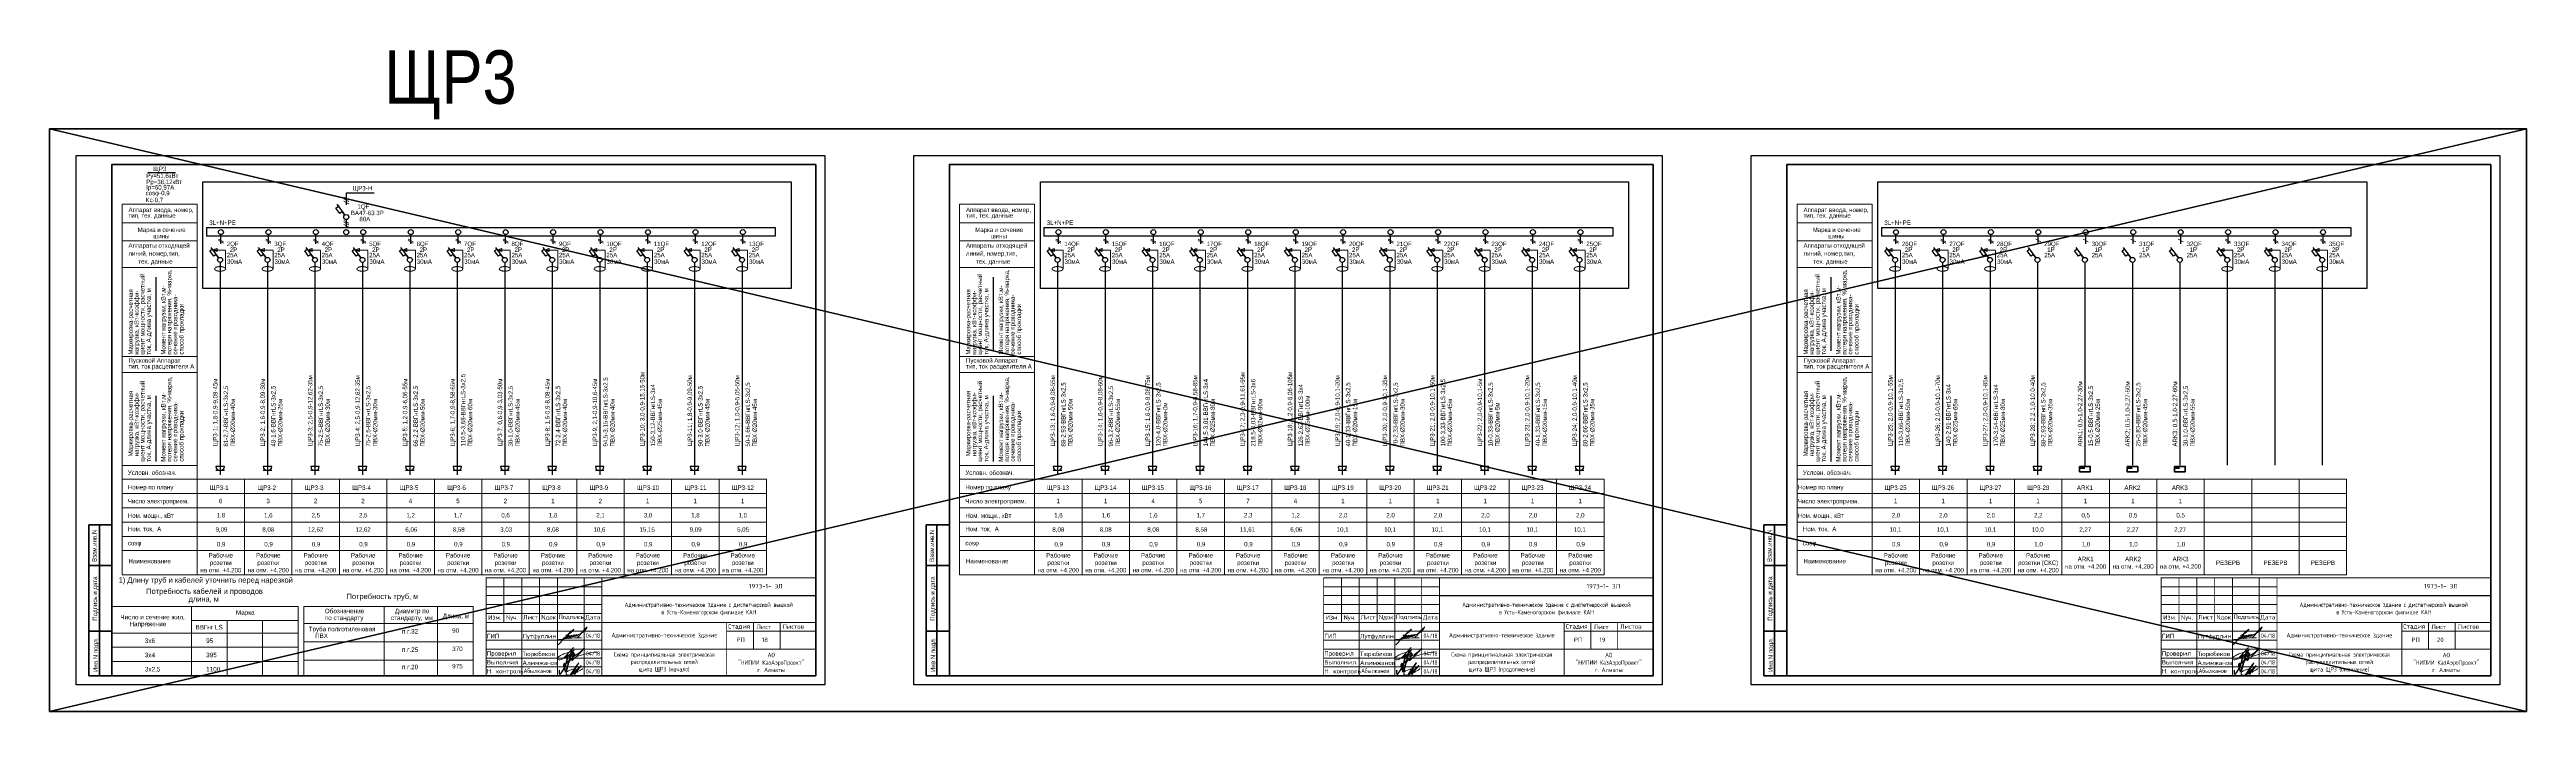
# Model space of a CAD drawing. Header units: metres. Extents: x 3659 to 143627, y -64119 to 51337.
# Drawn here: x 4627 to 143627, y 14187 to 51337 of the extents above; entities that cross this region are included whole.
import ezdxf
from ezdxf.enums import TextEntityAlignment as Align

# ---------------------------------------------------------------- set-up
doc = ezdxf.new("R2010")
doc.units = ezdxf.units.M
doc.linetypes.add('CENTER2', pattern=[2.3, 2, -0.1, 0.1, -0.1])
doc.linetypes.add('DASHED2', pattern=[9.525, 6.35, -3.175])
for name, color, linetype, lineweight in [('1_Рамка_АР', 7, 'Continuous', 13), ('G-ANNO-TTLB', 7, 'Continuous', 9), ('Рамка', 7, 'Continuous', 40), ('ЭЛ', 250, 'Continuous', 50), ('ЭЛ-сила', 5, 'Continuous', 50), ('ЭЛ.ос', 7, 'Continuous', 30), ('ЭЛ.сети', 5, 'Continuous', 100), ('ЭОМ', 7, 'Continuous', 40)]:
    doc.layers.add(name, color=color, linetype=linetype, lineweight=lineweight)
for name, color, linetype in [('SETKA', 5, 'Continuous'), ('Text standart (rus)', 7, 'Continuous'), ('Схема', 7, 'Continuous')]:
    doc.layers.add(name, color=color, linetype=linetype)
doc.styles.add('Arial', font='arial.ttf', dxfattribs={"width": 0.8, "height": 2.5})
doc.styles.add('GOST Common_7', font='', dxfattribs={"width": 0.8, "height": 2.5})
doc.styles.add('ISOCPEUR', font='isocpeur.ttf', dxfattribs={"width": 0.8, "height": 2.5})
doc.styles.get("Standard").update_dxf_attribs({"font": 'ARIALN.TTF'})
doc.styles.get('GOST Common_7').set_extended_font_data('GOST Common')

# ---------------------------------------------------------------- blocks, each defined once
blk = doc.blocks.new('A$C7BC16580')
at = {"color": 5, "lineweight": 0}
for points in [[(0, 0), (5.6, 5.8, -0.02166), (7.1, 7.2, -0.19716), (7.3, 7.2, -0.469539), (7.3, 7.1, -0.091839), (5.1, 5.1, -0.05798), (3.6, 4.4, -0.624403), (3.5, 4.4, -0.153174), (3.6, 4.5, -0.064986)], [(2.3, 3.1), (4.8, 4.4, -0.154866), (4.9, 4.4, -0.292827), (4.9, 4.3), (3.5, 2.9, -0.411587), (3.4, 2.9, -0.580346), (3.5, 3, -0.002677), (5.1, 4.2, -0.019361), (5.3, 4.3, -0.345388), (5.3, 4.2, -0.013245), (4.4, 3.3, 0.037418), (6.1, 4.3, 0.92971), (6.1, 4.4, -0.016709), (5.1, 3.3, 0.954384), (5.1, 3.3, 0.030217), (6.5, 4.3, -0.484269), (6.5, 4.2, -0.0371), (5.8, 3.5, 0.061745), (7.4, 4.6, 0.903836), (7.4, 4.6, 0.007464), (6.6, 3.7, 0.991792), (6.7, 3.7, 0.025261), (7.8, 4.6, 0.449152), (7.8, 4.7, 0.022262), (7.2, 3.9, 0.089693), (7.3, 3.9, 0.077771), (8.3, 4.7, 1.029358), (8.3, 4.7, 0.045434), (7.7, 3.9, 0.081016), (7.8, 3.9, 0.081016)], [(8.9, 4.2), (7.7, 4.1, -0.155702), (8.2, 4.4, -0.067082), (9.1, 4.6, -0.804067), (9.2, 4.4, -0.465495)]]:
    blk.add_lwpolyline(points, format="xyb", dxfattribs=at)
for centre, radius, start, end in [((14.1, -93), 96.4, 95.5253, 99.1597), ((10.5, -38.4), 41.7, 95.7618, 97.7216), ((9.7, -27.1), 30.4, 87.7834, 96.3959), ((6.2, 6.9), 3.32, 298.6379, 319.7145), ((-5.1, 31.8), 30.8, 295.2738, 301.5454), ((11.3, 1.9), 3.82, 131.8116, 147.4551), ((8.7, 4.7), 0.0226, 322.9154, 145.6207), ((-4.3, 17.1), 19.1, 314.1735, 321.0714), ((12.5, 35.4), 32.2, 263.6981, 267.0619), ((28.3, -7.9), 22, 133.2628, 143.8822), ((7.7, 11.3), 6.61, 300.3031, 331.5166), ((13.7, 7.7), 0.63, 112.5581, 137.3842), ((13.5, 8.3), 0.0594, 15.6123, 121.977), ((13.3, 8.2), 0.216, 326.7487, 13.7387)]:
    blk.add_arc(centre, radius, start, end, dxfattribs=at)
blk = doc.blocks.new('A$C1F835CD7')
at = {"color": 5, "lineweight": 20}
blk.add_lwpolyline([(0, 0), (-7.5, -8.1, -0.067402), (-10.5, -10.5, -0.074297), (-12.8, -11.5, -0.224721), (-15, -11.1, -0.534013), (-14.9, -9.5, -0.102678), (-11.1, -7, -0.032171), (-7.1, -5.2, 0.079), (0.4, -2.3, -0.047889), (-6, -8.7, -0.106221), (-8, -9.9, -0.25377), (-8.4, -9.8, -0.003646), (-7.1, -8.7, -0.066745), (-0.4, -4.6, -0.13618), (0.2, -4.5, -0.123156), (-4.3, -8.9, -0.149109), (-4.6, -8.9, -0.113062), (0.7, -5.7, -0.915781), (1, -6, 0.012056), (-1.3, -8.4, -0.564794), (-1.6, -8.4, -0.182122), (1.3, -6.9, -0.63015), (1.2, -7.1, 0.344907), (0.7, -7.6, 0.086497), (3.4, -6.3, 0.067149), (9.9, -0.6, -0.11777), (10.1, -0.6, -0.036841), (-1.2, -12, -0.923458), (-1.8, -11.9, -0.097525), (4.1, -8, -0.018156), (12.3, -5.8, -0.050903), (21.8, -4.3, -2.128868)], format="xyb", dxfattribs=at)
blk = doc.blocks.new('A$C04171E6A')
at = {"color": 5, "lineweight": 0}
for points in [[(2000, 1161), (2050, 1150, 0.1199822), (2212, 1334, 0.3620661), (2145, 1729, 0.1810689), (1580, 2007, 0.100436), (636, 1957, 0.0751561), (-420, 1557, 0.173142), (-957, 886, 0.2978333), (-774, 463, 0.1873849), (-88, 380, 0.0582409), (1425, 955, 0.0257587), (3593, 2118, -0.0006612), (3671, 2163, -0.0006612)], [(0, 0, -0.0428435), (2563, 3824, -1.074521), (2599, 3802, 0.001081), (590, 429, -0.6383218), (726, 627, 0.1974927), (1232, 878, 0.3067655), (1217, 1121, -0.3396131), (1303, 1500, -0.119769), (1556, 1661, -0.3900384), (1552, 1411, -0.1665937), (543, 798, -0.1710583), (469, 818, -1.587545), (497, 834, 0.1769981), (601, 656, -0.6540487), (564, 466, -0.269144), (564, 574, -0.3664107)], [(2609, 2595, -0.0002221), (1737, 1479, 0.0388019), (1532, 1125, 0.8811967), (1595, 1081, 0.0359135), (1642, 1134, 0.034344), (3251, 3056, 0.7722729), (3221, 3073, 0.0234412), (1399, 548, -1.1192277), (1353, 548, -0.1571396), (1415, 706, -1.6000235)]]:
    blk.add_lwpolyline(points, format="xyb", dxfattribs=at)
blk = doc.blocks.new('Казарма_1_Рамка_АР')
for p, q in [((682893, 323993), (689393, 323993)), ((682893, 323493), (701393, 323493)), ((682893, 322993), (689393, 322993)), ((682893, 322493), (689393, 322493)), ((682893, 321993), (701393, 321993)), ((682893, 321493), (689393, 321493)), ((682893, 320993), (689393, 320993)), ((682893, 320493), (701393, 320493)), ((682893, 319993), (689393, 319993)), ((682893, 319493), (689393, 319493))]:
    blk.add_line(p, q)
at = {"const_width": 50}
for points in [[(701393, 324493), (682893, 324493), (682893, 318993)], [(683893, 321993), (683893, 324493)], [(684893, 318993), (684893, 324493)], [(685893, 321993), (685893, 324493)], [(686893, 318993), (686893, 324493)], [(688393, 318993), (688393, 324493)], [(689393, 318993), (689393, 324493)], [(689393, 323479), (701393, 323479)], [(682893, 321993), (689393, 321993)], [(689393, 321993), (701393, 321993)], [(701393, 321993), (699393, 321993), (697893, 321993), (696393, 321993), (696393, 318993)], [(696393, 321493), (701393, 321493)], [(697893, 321993), (697893, 320493)], [(699393, 321993), (699393, 320493)], [(689393, 320493), (701393, 320493)]]:
    blk.add_lwpolyline(points, dxfattribs=at)
blk.add_lwpolyline([(696393, 321493), (701393, 321493)])
at = {"color": 5, "linetype": 'ByBlock', "lineweight": 25}
blk.add_lwpolyline([(687007, 319230), (687010, 319256), (687009, 319299), (687003, 319319), (686986, 319292), (686986, 319243), (686986, 319176), (686990, 319134), (686999, 319107), (687022, 319083), (687048, 319093), (687084, 319129), (687139, 319194), (687208, 319309), (687265, 319411), (687320, 319527), (687401, 319723), (687434, 319831), (687466, 319967), (687484, 320102), (687484, 320173), (687448, 320072), (687426, 319957), (687397, 319819), (687372, 319688), (687349, 319567), (687317, 319444), (687279, 319332), (687291, 319324), (687315, 319388), (687333, 319486), (687340, 319571), (687334, 319639), (687319, 319663), (687301, 319684), (687277, 319679), (687245, 319641), (687233, 319591), (687230, 319551), (687230, 319515), (687240, 319501), (687262, 319508), (687305, 319558), (687346, 319616), (687395, 319698), (687437, 319797), (687442, 319796), (687447, 319785), (687447, 319777), (687447, 319763), (687445, 319744), (687445, 319730), (687453, 319715), (687461, 319714), (687475, 319726), (687496, 319744), (687546, 319835), (687606, 319976), (687624, 320040), (687641, 320103), (687658, 320205), (687674, 320316), (687677, 320390), (687684, 320508), (687693, 320515), (687691, 320481), (687675, 320390), (687631, 320216), (687600, 320054), (687560, 319889), (687522, 319756), (687493, 319641), (687469, 319531), (687440, 319425), (687406, 319316), (687384, 319247), (687373, 319224), (687363, 319214), (687351, 319205), (687346, 319213), (687342, 319229), (687346, 319254), (687373, 319305), (687417, 319425), (687457, 319540), (687515, 319681), (687595, 319834), (687649, 319901), (687724, 319985), (687804, 320083), (687886, 320154)], dxfattribs=at)
at = {"color": 150, "lineweight": 30, "xscale": 120, "yscale": 120, "zscale": 120}
blk.add_blockref('A$C7BC16580', (686940, 320738), dxfattribs=at)
at = {"color": 1, "lineweight": 30, "xscale": 60.00000000000001, "yscale": 60.00000000000001, "zscale": 60.00000000000001}
blk.add_blockref('A$C1F835CD7', (687803, 320582), dxfattribs=at)
at = {"color": 5, "linetype": 'ByBlock', "lineweight": 25, "xscale": 0.2, "yscale": 0.2, "zscale": 0.2}
blk.add_blockref('A$C04171E6A', (687578, 318958), dxfattribs=at)
at = {"layer": 'G-ANNO-TTLB', "style": 'GOST Common_7'}
for s, p in [('1973-1- ЭЛ', (698590, 324024)), ('РП', (697175, 321017))]:
    blk.add_text(s, height=250, dxfattribs=at).set_placement(p, align=Align.MIDDLE_CENTER)
for s, p in [('ГИП ', (682932, 321100)), ('Изм.', (683009, 322149)), ('Nуч.', (684010, 322149)), ('Лутфуллин', (684932, 321100)), ('Лист', (684967, 322162)), ('Nдок.', (685988, 322162)), ('Подпись', (686949, 322176)), ('Дата', (688464, 322162)), ('Стадия', (696477, 321645)), ('Лист', (698056, 321619)), ('Листов', (699525, 321633)), ('Выполнил', (682931, 319629)), ('Проверил ', (682931, 320129)), ('Тюрюбеков', (684932, 320100)), ('Алимжанов', (684932, 319600)), ('Н. контроль', (682931, 319129))]:
    blk.add_text(s, height=250, dxfattribs=at).set_placement(p)
at = {"layer": 'G-ANNO-TTLB', "char_height": 250, "attachment_point": 5}
for s, insert, width, style in [('Административно-техническое здание с диспетчерской вышкой\\Pв Усть-Каменогорском филиале КАН', (695393, 322743), 12000, 'GOST Common_7'), ('04/18', (688893, 321243), 1000, 'GOST Common_7'), ('{\\fISOCPEUR|b0|i0|c204|p34;Административно-техническое здание}', (692893, 321243), 7000, 'GOST Common_7'), ('04/18', (688893, 320243), 1000, 'GOST Common_7'), ('04/18', (688893, 319743), 1000, 'GOST Common_7'), ('АО\\P"НИПИИ КазАэроПроект"\\Pг. Алматы  ', (698893, 319743), 5000, 'ISOCPEUR'), ('04/18', (688893, 319243), 1000, 'GOST Common_7')]:
    blk.add_mtext(s, dxfattribs=dict(at, insert=insert, width=width, style=style))
at = {"layer": 'G-ANNO-TTLB'}
note = blk.add_mtext_dynamic_manual_height_columns('\\pi1;{\\C0;Абылканов\\P}', width=16.9, gutter_width=6.25, heights=[8.34, 0], dxfattribs=dict(at, insert=(684976, 319403), char_height=250, attachment_point=1, style='GOST Common_7'))
for column, words in zip(note.columns.linked_columns, ['\\pi21.545;{\\C0; }']):
    column.text = words
blk = doc.blocks.new('stug')
at = {"layer": 'Рамка'}
for p, q in [((18549, -29192), (18549, -20727)), ((18549, -20727), (19849, -20727)), ((19149, -29192), (19149, -20727)), ((18549, -22992), (19849, -22992)), ((18549, -26692), (19849, -26692)), ((19849, -29192), (18549, -29192))]:
    blk.add_line(p, q, dxfattribs=at)
at = {"layer": 'Рамка', "lineweight": 25}
blk.add_line((19849, -23692), (19849, -29192), dxfattribs=at)
at = {"layer": 'Text standart (rus)', "color": 7, "lineweight": 25}
for s, p in [('Взам.инв.N', (18990, -22803)), ('Подпись и дата', (19020, -26101)), ('Инв.N подл.', (19050, -28977))]:
    blk.add_text(s, height=250, rotation=90, dxfattribs=at).set_placement(p)

msp = doc.modelspace()

# ---------------------------------------------------------------- hatches: boundary and pattern name
at = {"layer": 'ЭОМ', "ltscale": 100}
h = msp.add_hatch(color=256, dxfattribs=at)
h.dxf.hatch_style = 1
h.paths.add_polyline_path([(118548.3679, 27943.6944), (118548.3679, 27793.6944), (118848.3679, 27793.6944), (118848.3679, 27943.6944)])
h = msp.add_hatch(color=256, dxfattribs=at)
h.dxf.hatch_style = 1
h.paths.add_polyline_path([(121211.1491, 27943.6944), (121211.1491, 27793.6944), (121511.1491, 27793.6944), (121511.1491, 27943.6944)])
h = msp.add_hatch(color=256, dxfattribs=at)
h.dxf.hatch_style = 1
h.paths.add_polyline_path([(123873.9302, 27943.6944), (123873.9302, 27793.6944), (124173.9302, 27793.6944), (124173.9302, 27943.6944)])

# ---------------------------------------------------------------- linework, layer by layer
at = {"color": 7, "linetype": 'ByBlock', "lineweight": 20, "ltscale": 0.2}
for p, q in [((8126.6062, 20087.3008), (18585.8183, 20087.3008)), ((12585.8183, 20087.3008), (12585.8183, 16187.3008)), ((18585.8183, 20087.3008), (18585.8183, 16187.3008)), ((18903.7985, 20087.3008), (28403.7985, 20087.3008)), ((18903.7985, 16187.3008), (18903.7985, 20087.3008)), ((23403.7985, 16187.3008), (23403.7985, 20087.3008)), ((26403.7985, 16187.3008), (26403.7985, 20087.3008)), ((28403.7985, 20087.3008), (28403.7985, 16187.3008)), ((8126.6062, 18587.3008), (18585.8183, 18587.3008)), ((12585.8183, 19287.3008), (18585.8183, 19287.3008)), ((14585.8183, 19287.3008), (14585.8183, 16187.3008)), ((16585.8183, 19287.3008), (16585.8183, 16187.3008)), ((28403.7985, 19116.1761), (18903.7985, 19116.1761)), ((28403.7985, 18087.3008), (18903.7985, 18087.3008)), ((8126.6062, 17787.3008), (18585.8183, 17787.3008)), ((8126.6062, 16987.3008), (18585.8183, 16987.3008)), ((28403.7985, 17058.4254), (18903.7985, 17058.4254)), ((8126.6062, 16187.3008), (18585.8183, 16187.3008)), ((55126.6062, 16187.3008), (65585.8183, 16187.3008)), ((102126.6062, 16187.3008), (112585.8183, 16187.3008))]:
    msp.add_line(p, q, dxfattribs=at)
at = {"color": 1, "lineweight": 40}
msp.add_lwpolyline([(4626.6062, 46887.3008), (143626.6062, 46887.3008), (143626.6062, 14187.3008), (4626.6062, 14187.3008)], close=True, dxfattribs=at)
at = {"layer": 'Text standart (rus)'}
for points in [[(48126.6062, 45387.3008), (48126.6062, 15687.3008), (6126.6062, 15687.3008), (6126.6062, 45387.3008)], [(95126.6062, 45387.3008), (95126.6062, 15687.3008), (53126.6062, 15687.3008), (53126.6062, 45387.3008)], [(142126.6062, 45387.3008), (142126.6062, 15687.3008), (100126.6062, 15687.3008), (100126.6062, 45387.3008)]]:
    msp.add_lwpolyline(points, close=True, dxfattribs=at)
at = {"layer": 'Text standart (rus)', "linetype": 'CENTER2', "ltscale": 30}
for points in [[(13229.568, 43907.5787), (46239.9111, 43907.5787), (46239.9111, 37924.8179), (13229.568, 37924.8179)], [(60229.568, 43907.5787), (93239.9111, 43907.5787), (93239.9111, 37924.8179), (60229.568, 37924.8179)], [(107229.568, 43907.5787), (134661.3281, 43907.5787), (134661.3281, 37924.8179), (107229.568, 37924.8179)]]:
    msp.add_lwpolyline(points, close=True, dxfattribs=at)
at = {"layer": 'Рамка'}
for points in [[(47626.6062, 44887.3008), (47626.6062, 16187.3008), (8126.6062, 16187.3008), (8126.6062, 44887.3008)], [(94626.6062, 44887.3008), (94626.6062, 16187.3008), (55126.6062, 16187.3008), (55126.6062, 44887.3008)], [(141626.6062, 44887.3008), (141626.6062, 16187.3008), (102126.6062, 16187.3008), (102126.6062, 44887.3008)]]:
    msp.add_lwpolyline(points, close=True, dxfattribs=at)
at = {"layer": 'ЭЛ', "color": 0, "lineweight": 15}
for p, q in [((8126.6062, 16187.3008), (11760.5939, 16187.3008)), ((15126.5038, 16187.3008), (18760.4915, 16187.3008)), ((55126.6062, 16187.3008), (58760.5939, 16187.3008)), ((62126.5038, 16187.3008), (65760.4915, 16187.3008)), ((102126.6062, 16187.3008), (105760.5939, 16187.3008)), ((109126.5038, 16187.3008), (112760.4915, 16187.3008))]:
    msp.add_line(p, q, dxfattribs=at)
at = {"layer": 'ЭЛ-сила', "color": 0, "lineweight": 30}
for p, q in [((14437.2433, 27943.6944), (13957.2433, 27943.6944)), ((14197.2433, 28006.0044), (14197.2433, 27463.6944)), ((17100.0244, 27943.6944), (16620.0244, 27943.6944)), ((16860.0244, 28006.0044), (16860.0244, 27463.6944)), ((19762.8056, 27943.6944), (19282.8056, 27943.6944)), ((19522.8056, 28006.0044), (19522.8056, 27463.6944)), ((22425.5867, 27943.6944), (21945.5867, 27943.6944)), ((22185.5867, 28006.0044), (22185.5867, 27463.6944)), ((25088.3679, 27943.6944), (24608.3679, 27943.6944)), ((24848.3679, 28006.0044), (24848.3679, 27463.6944)), ((27751.1491, 27943.6944), (27271.1491, 27943.6944)), ((27511.1491, 28006.0044), (27511.1491, 27463.6944)), ((30413.9302, 27943.6944), (29933.9302, 27943.6944)), ((30173.9302, 28006.0044), (30173.9302, 27463.6944)), ((33076.7114, 27943.6944), (32596.7114, 27943.6944)), ((32836.7114, 28006.0044), (32836.7114, 27463.6944)), ((35739.4925, 27943.6944), (35259.4925, 27943.6944)), ((35499.4925, 28006.0044), (35499.4925, 27463.6944)), ((38402.2737, 27943.6944), (37922.2737, 27943.6944)), ((38162.2737, 28006.0044), (38162.2737, 27463.6944)), ((41065.0548, 27943.6944), (40585.0548, 27943.6944)), ((40825.0548, 28006.0044), (40825.0548, 27463.6944)), ((43727.836, 27943.6944), (43247.836, 27943.6944)), ((43487.836, 28006.0044), (43487.836, 27463.6944)), ((61437.2433, 27943.6944), (60957.2433, 27943.6944)), ((61197.2433, 28006.0044), (61197.2433, 27463.6944)), ((64100.0244, 27943.6944), (63620.0244, 27943.6944)), ((63860.0244, 28006.0044), (63860.0244, 27463.6944)), ((66762.8056, 27943.6944), (66282.8056, 27943.6944)), ((66522.8056, 28006.0044), (66522.8056, 27463.6944)), ((69425.5867, 27943.6944), (68945.5867, 27943.6944)), ((69185.5867, 28006.0044), (69185.5867, 27463.6944)), ((72088.3679, 27943.6944), (71608.3679, 27943.6944)), ((71848.3679, 28006.0044), (71848.3679, 27463.6944)), ((74751.1491, 27943.6944), (74271.1491, 27943.6944)), ((74511.1491, 28006.0044), (74511.1491, 27463.6944)), ((77413.9302, 27943.6944), (76933.9302, 27943.6944)), ((77173.9302, 28006.0044), (77173.9302, 27463.6944)), ((80076.7114, 27943.6944), (79596.7114, 27943.6944)), ((79836.7114, 28006.0044), (79836.7114, 27463.6944)), ((82739.4925, 27943.6944), (82259.4925, 27943.6944)), ((82499.4925, 28006.0044), (82499.4925, 27463.6944)), ((85402.2737, 27943.6944), (84922.2737, 27943.6944)), ((85162.2737, 28006.0044), (85162.2737, 27463.6944)), ((88065.0548, 27943.6944), (87585.0548, 27943.6944)), ((87825.0548, 28006.0044), (87825.0548, 27463.6944)), ((90727.836, 27943.6944), (90247.836, 27943.6944)), ((90487.836, 28006.0044), (90487.836, 27463.6944)), ((108437.2433, 27943.6944), (107957.2433, 27943.6944)), ((108197.2433, 28006.0044), (108197.2433, 27463.6944)), ((111100.0244, 27943.6944), (110620.0244, 27943.6944)), ((110860.0244, 28006.0044), (110860.0244, 27463.6944)), ((113762.8056, 27943.6944), (113282.8056, 27943.6944)), ((113522.8056, 28006.0044), (113522.8056, 27463.6944)), ((116425.5867, 27943.6944), (115945.5867, 27943.6944)), ((116185.5867, 28006.0044), (116185.5867, 27463.6944)), ((14437.2433, 27703.6944), (13957.2433, 27703.6944)), ((17100.0244, 27703.6944), (16620.0244, 27703.6944)), ((19762.8056, 27703.6944), (19282.8056, 27703.6944)), ((22425.5867, 27703.6944), (21945.5867, 27703.6944)), ((25088.3679, 27703.6944), (24608.3679, 27703.6944)), ((27751.1491, 27703.6944), (27271.1491, 27703.6944)), ((30413.9302, 27703.6944), (29933.9302, 27703.6944)), ((33076.7114, 27703.6944), (32596.7114, 27703.6944)), ((35739.4925, 27703.6944), (35259.4925, 27703.6944)), ((38402.2737, 27703.6944), (37922.2737, 27703.6944)), ((41065.0548, 27703.6944), (40585.0548, 27703.6944)), ((43727.836, 27703.6944), (43247.836, 27703.6944)), ((61437.2433, 27703.6944), (60957.2433, 27703.6944)), ((64100.0244, 27703.6944), (63620.0244, 27703.6944)), ((66762.8056, 27703.6944), (66282.8056, 27703.6944)), ((69425.5867, 27703.6944), (68945.5867, 27703.6944)), ((72088.3679, 27703.6944), (71608.3679, 27703.6944)), ((74751.1491, 27703.6944), (74271.1491, 27703.6944)), ((77413.9302, 27703.6944), (76933.9302, 27703.6944)), ((80076.7114, 27703.6944), (79596.7114, 27703.6944)), ((82739.4925, 27703.6944), (82259.4925, 27703.6944)), ((85402.2737, 27703.6944), (84922.2737, 27703.6944)), ((88065.0548, 27703.6944), (87585.0548, 27703.6944)), ((90727.836, 27703.6944), (90247.836, 27703.6944)), ((108437.2433, 27703.6944), (107957.2433, 27703.6944)), ((111100.0244, 27703.6944), (110620.0244, 27703.6944)), ((113762.8056, 27703.6944), (113282.8056, 27703.6944)), ((116425.5867, 27703.6944), (115945.5867, 27703.6944))]:
    msp.add_line(p, q, dxfattribs=at)
for centre in [(14197.2433, 27943.6944), (16860.0244, 27943.6944), (19522.8056, 27943.6944), (22185.5867, 27943.6944), (24848.3679, 27943.6944), (27511.1491, 27943.6944), (30173.9302, 27943.6944), (32836.7114, 27943.6944), (35499.4925, 27943.6944), (38162.2737, 27943.6944), (40825.0548, 27943.6944), (43487.836, 27943.6944), (61197.2433, 27943.6944), (63860.0244, 27943.6944), (66522.8056, 27943.6944), (69185.5867, 27943.6944), (71848.3679, 27943.6944), (74511.1491, 27943.6944), (77173.9302, 27943.6944), (79836.7114, 27943.6944), (82499.4925, 27943.6944), (85162.2737, 27943.6944), (87825.0548, 27943.6944), (90487.836, 27943.6944), (108197.2433, 27943.6944), (110860.0244, 27943.6944), (113522.8056, 27943.6944), (116185.5867, 27943.6944)]:
    msp.add_arc(centre, 240, 180, 0, dxfattribs=at)
at = {"layer": 'ЭЛ.ос', "color": 7, "lineweight": 25}
msp.add_line((10135.2605, 44442.1499), (11698.3199, 44442.1499), dxfattribs=at)
at = {"layer": 'ЭЛ.ос', "color": 7, "lineweight": 15}
for p, q in [((8698.2219, 42655.1037), (8698.2219, 21850.6097)), ((8698.2219, 42655.1037), (12907.2815, 42655.1037)), ((12907.2815, 42655.1037), (12907.2815, 21850.6097)), ((55698.2219, 42655.1037), (55698.2219, 21850.6097)), ((55698.2219, 42655.1037), (59907.2815, 42655.1037)), ((59907.2815, 42655.1037), (59907.2815, 21850.6097)), ((102698.2219, 42655.1037), (102698.2219, 21850.6097)), ((102698.2219, 42655.1037), (106907.2815, 42655.1037)), ((106907.2815, 42655.1037), (106907.2815, 21850.6097)), ((8698.2219, 41614.0275), (12907.2815, 41614.0275)), ((12907.2815, 40609.54), (8698.2219, 40609.54)), ((55698.2219, 41614.0275), (59907.2815, 41614.0275)), ((59907.2815, 40609.54), (55698.2219, 40609.54)), ((102698.2219, 41614.0275), (106907.2815, 41614.0275)), ((106907.2815, 40609.54), (102698.2219, 40609.54)), ((8698.2219, 39104.9515), (12907.2815, 39104.9515)), ((55698.2219, 39104.9515), (59907.2815, 39104.9515)), ((102698.2219, 39104.9515), (106907.2815, 39104.9515)), ((8698.2219, 34107.51), (12907.2815, 34107.51)), ((55698.2219, 34107.51), (59907.2815, 34107.51)), ((102698.2219, 34107.51), (106907.2815, 34107.51)), ((12907.2815, 33218.916), (8698.2219, 33218.916)), ((59907.2815, 33218.916), (55698.2219, 33218.916)), ((106907.2815, 33218.916), (102698.2219, 33218.916)), ((8698.2219, 27998.2971), (12907.2815, 27998.2971)), ((55698.2219, 27998.2971), (59907.2815, 27998.2971)), ((102698.2219, 27998.2971), (106907.2815, 27998.2971)), ((44860.6554, 27215.4955), (8698.2219, 27215.4955)), ((44860.6554, 26415.4955), (8698.2219, 26415.4955)), ((15570.0627, 27215.4955), (15570.0627, 21850.6097)), ((18232.8438, 27215.4955), (18232.8438, 21850.6097)), ((20895.625, 27215.4955), (20895.625, 21850.6097)), ((23558.4061, 27215.4955), (23558.4061, 21850.6097)), ((26221.1873, 27215.4955), (26221.1873, 21850.6097)), ((28883.9684, 27215.4955), (28883.9684, 21850.6097)), ((31546.7496, 27215.4955), (31546.7496, 21850.6097)), ((34209.5307, 27215.4955), (34209.5307, 21850.6097)), ((36872.3119, 27215.4955), (36872.3119, 21850.6097)), ((39535.093, 27215.4955), (39535.093, 21850.6097)), ((42197.8742, 27215.4955), (42197.8742, 21850.6097)), ((44860.6554, 27215.4955), (44860.6554, 21850.6097)), ((91860.6554, 27215.4955), (55698.2219, 27215.4955)), ((91860.6554, 26415.4955), (55698.2219, 26415.4955)), ((62570.0627, 27215.4955), (62570.0627, 21850.6097)), ((65232.8438, 27215.4955), (65232.8438, 21850.6097)), ((67895.625, 27215.4955), (67895.625, 21850.6097)), ((70558.4061, 27215.4955), (70558.4061, 21850.6097)), ((73221.1873, 27215.4955), (73221.1873, 21850.6097)), ((75883.9684, 27215.4955), (75883.9684, 21850.6097)), ((78546.7496, 27215.4955), (78546.7496, 21850.6097)), ((81209.5307, 27215.4955), (81209.5307, 21850.6097)), ((83872.3119, 27215.4955), (83872.3119, 21850.6097)), ((86535.093, 27215.4955), (86535.093, 21850.6097)), ((89197.8742, 27215.4955), (89197.8742, 21850.6097)), ((91860.6554, 27215.4955), (91860.6554, 21850.6097)), ((133535.093, 27215.4955), (102698.2219, 27215.4955)), ((133535.093, 26415.4955), (102698.2219, 26415.4955)), ((109570.0627, 27215.4955), (109570.0627, 21850.6097)), ((112232.8438, 27215.4955), (112232.8438, 21850.6097)), ((114895.625, 27215.4955), (114895.625, 21850.6097)), ((117558.4061, 27215.4955), (117558.4061, 21850.6097)), ((120221.1873, 27215.4955), (120221.1873, 21850.6097)), ((122883.9684, 27215.4955), (122883.9684, 21850.6097)), ((125546.7496, 27215.4955), (125546.7496, 21850.6097)), ((128209.5307, 27215.4955), (128209.5307, 21850.6097)), ((130872.3119, 27215.4955), (130872.3119, 21850.6097)), ((133535.093, 27215.4955), (133535.093, 21850.6097)), ((44860.6554, 25615.4955), (8698.2219, 25615.4955)), ((91860.6554, 25615.4955), (55698.2219, 25615.4955)), ((133535.093, 25615.4955), (102698.2219, 25615.4955)), ((44860.6554, 24815.4955), (8698.2219, 24815.4955)), ((44860.6554, 24015.4955), (8698.2219, 24015.4955)), ((91860.6554, 24815.4955), (55698.2219, 24815.4955)), ((91860.6554, 24015.4955), (55698.2219, 24015.4955)), ((133535.093, 24815.4955), (102698.2219, 24815.4955)), ((133535.093, 24015.4955), (102698.2219, 24015.4955)), ((44860.6554, 23215.4955), (8698.2219, 23215.4955)), ((91860.6554, 23215.4955), (55698.2219, 23215.4955)), ((133535.093, 23215.4955), (102698.2219, 23215.4955)), ((44860.6554, 21850.6097), (8698.2219, 21850.6097)), ((91860.6554, 21850.6097), (55698.2219, 21850.6097)), ((133535.093, 21850.6097), (102698.2219, 21850.6097))]:
    msp.add_line(p, q, dxfattribs=at)
at = {"layer": 'ЭЛ.ос', "color": 7, "lineweight": 15, "ltscale": 0.5}
for p, q in [((21136.6556, 41740.7024), (21417.2889, 41594.8531)), ((21149.4425, 43053.2665), (21430.0759, 42907.4172)), ((21149.4425, 42952.2938), (21430.0759, 42806.4445)), ((21149.4425, 42828.8828), (21430.0759, 42683.0334)), ((14105.1507, 40698.6868), (14385.784, 40552.8374)), ((14105.1507, 40612.3223), (14385.784, 40466.473)), ((16767.9318, 40698.6868), (17048.5652, 40552.8374)), ((16767.9318, 40612.3223), (17048.5652, 40466.473)), ((19430.713, 40698.6868), (19711.3463, 40552.8374)), ((19430.713, 40612.3223), (19711.3463, 40466.473)), ((21136.6556, 41639.7297), (21417.2889, 41493.8803)), ((21136.6556, 41516.3187), (21417.2889, 41370.4693)), ((22093.4941, 40698.6868), (22374.1275, 40552.8374)), ((22093.4941, 40612.3223), (22374.1275, 40466.473)), ((24756.2753, 40698.6868), (25036.9087, 40552.8374)), ((24756.2753, 40612.3223), (25036.9087, 40466.473)), ((27419.0565, 40698.6868), (27699.6898, 40552.8374)), ((27419.0565, 40612.3223), (27699.6898, 40466.473)), ((30081.8376, 40698.6868), (30362.471, 40552.8374)), ((30081.8376, 40612.3223), (30362.471, 40466.473)), ((32744.6188, 40698.6868), (33025.2521, 40552.8374)), ((32744.6188, 40612.3223), (33025.2521, 40466.473)), ((35407.3999, 40698.6868), (35688.0333, 40552.8374)), ((35407.3999, 40612.3223), (35688.0333, 40466.473)), ((38070.1811, 40698.6868), (38350.8144, 40552.8374)), ((38070.1811, 40612.3223), (38350.8144, 40466.473)), ((40732.9622, 40698.6868), (41013.5956, 40552.8374)), ((40732.9622, 40612.3223), (41013.5956, 40466.473)), ((43395.7434, 40698.6868), (43676.3767, 40552.8374)), ((43395.7434, 40612.3223), (43676.3767, 40466.473)), ((61105.1507, 40698.6868), (61385.784, 40552.8374)), ((61105.1507, 40612.3223), (61385.784, 40466.473)), ((63767.9318, 40698.6868), (64048.5652, 40552.8374)), ((63767.9318, 40612.3223), (64048.5652, 40466.473)), ((66430.713, 40698.6868), (66711.3463, 40552.8374)), ((66430.713, 40612.3223), (66711.3463, 40466.473)), ((69093.4941, 40698.6868), (69374.1275, 40552.8374)), ((69093.4941, 40612.3223), (69374.1275, 40466.473)), ((71756.2753, 40698.6868), (72036.9087, 40552.8374)), ((71756.2753, 40612.3223), (72036.9087, 40466.473)), ((74419.0565, 40698.6868), (74699.6898, 40552.8374)), ((74419.0565, 40612.3223), (74699.6898, 40466.473)), ((77081.8376, 40698.6868), (77362.471, 40552.8374)), ((77081.8376, 40612.3223), (77362.471, 40466.473)), ((79744.6188, 40698.6868), (80025.2521, 40552.8374)), ((79744.6188, 40612.3223), (80025.2521, 40466.473)), ((82407.3999, 40698.6868), (82688.0333, 40552.8374)), ((82407.3999, 40612.3223), (82688.0333, 40466.473)), ((85070.1811, 40698.6868), (85350.8144, 40552.8374)), ((85070.1811, 40612.3223), (85350.8144, 40466.473)), ((87732.9622, 40698.6868), (88013.5956, 40552.8374)), ((87732.9622, 40612.3223), (88013.5956, 40466.473)), ((90395.7434, 40698.6868), (90676.3767, 40552.8374)), ((90395.7434, 40612.3223), (90676.3767, 40466.473)), ((108105.1507, 40698.6868), (108385.784, 40552.8374)), ((108105.1507, 40612.3223), (108385.784, 40466.473)), ((110767.9318, 40698.6868), (111048.5652, 40552.8374)), ((110767.9318, 40612.3223), (111048.5652, 40466.473)), ((113430.713, 40698.6868), (113711.3463, 40552.8374)), ((113430.713, 40612.3223), (113711.3463, 40466.473)), ((116093.4941, 40698.6868), (116374.1275, 40552.8374)), ((118756.2753, 40698.6868), (119036.9087, 40552.8374)), ((121419.0565, 40698.6868), (121699.6898, 40552.8374)), ((124081.8376, 40698.6868), (124362.471, 40552.8374)), ((126744.6188, 40698.6868), (127025.2521, 40552.8374)), ((126744.6188, 40612.3223), (127025.2521, 40466.473)), ((129407.3999, 40698.6868), (129688.0333, 40552.8374)), ((129407.3999, 40612.3223), (129688.0333, 40466.473)), ((132070.1811, 40698.6868), (132350.8144, 40552.8374)), ((132070.1811, 40612.3223), (132350.8144, 40466.473)), ((13971.1192, 39839.0693), (13839.0501, 39741.6283)), ((16633.9004, 39839.0693), (16501.8313, 39741.6283)), ((19296.6815, 39839.0693), (19164.6124, 39741.6283)), ((21959.4627, 39839.0693), (21827.3936, 39741.6283)), ((24622.2439, 39839.0693), (24490.1748, 39741.6283)), ((27285.025, 39839.0693), (27152.9559, 39741.6283)), ((29947.8062, 39839.0693), (29815.7371, 39741.6283)), ((32610.5873, 39839.0693), (32478.5182, 39741.6283)), ((35273.3685, 39839.0693), (35141.2994, 39741.6283)), ((37936.1496, 39839.0693), (37804.0805, 39741.6283)), ((40598.9308, 39839.0693), (40466.8617, 39741.6283)), ((43261.7119, 39839.0693), (43129.6428, 39741.6283)), ((60971.1192, 39839.0693), (60839.0501, 39741.6283)), ((63633.9004, 39839.0693), (63501.8313, 39741.6283)), ((66296.6815, 39839.0693), (66164.6124, 39741.6283)), ((68959.4627, 39839.0693), (68827.3936, 39741.6283)), ((71622.2439, 39839.0693), (71490.1748, 39741.6283)), ((74285.025, 39839.0693), (74152.9559, 39741.6283)), ((76947.8062, 39839.0693), (76815.7371, 39741.6283)), ((79610.5873, 39839.0693), (79478.5182, 39741.6283)), ((82273.3685, 39839.0693), (82141.2994, 39741.6283)), ((84936.1496, 39839.0693), (84804.0805, 39741.6283)), ((87598.9308, 39839.0693), (87466.8617, 39741.6283)), ((90261.7119, 39839.0693), (90129.6428, 39741.6283)), ((107971.1192, 39839.0693), (107839.0501, 39741.6283)), ((110633.9004, 39839.0693), (110501.8313, 39741.6283)), ((113296.6815, 39839.0693), (113164.6124, 39741.6283)), ((115959.4627, 39839.0693), (115827.3936, 39741.6283)), ((118622.2439, 39839.0693), (118490.1748, 39741.6283)), ((121285.025, 39839.0693), (121152.9559, 39741.6283)), ((123947.8062, 39839.0693), (123815.7371, 39741.6283)), ((126610.5873, 39839.0693), (126478.5182, 39741.6283)), ((129273.3685, 39839.0693), (129141.2994, 39741.6283)), ((131936.1496, 39839.0693), (131804.0805, 39741.6283))]:
    msp.add_line(p, q, dxfattribs=at)
at = {"layer": 'ЭЛ.ос', "color": 7}
for p, q in [((10582.9353, 38566.9978), (10582.9353, 34423.2728)), ((57582.9353, 38566.9978), (57582.9353, 34423.2728)), ((104582.9353, 38566.9978), (104582.9353, 34423.2728)), ((10582.9353, 31898.1184), (10582.9353, 28217.1197)), ((57582.9353, 31898.1184), (57582.9353, 28217.1197)), ((104582.9353, 31898.1184), (104582.9353, 28217.1197))]:
    msp.add_line(p, q, dxfattribs=at)
at = {"layer": 'ЭЛ.ос', "color": 7, "ltscale": 0.5}
for points in [[(21289.7592, 42623.2797), (21289.7592, 43296.1724)], [(21289.7592, 43296.1724), (22835.1037, 43296.1724)], [(21193.5792, 42046.1186), (21051.2282, 42239.0577), (20918.7791, 42141.3363), (20700.3719, 42436.143), (20832.2486, 42533.8437), (20758.4391, 42633.472)], [(20758.4391, 42633.472), (21193.5792, 42046.1186)], [(21276.9722, 41793.4648), (21276.9722, 41340.1453)], [(13432.7083, 41347.6203), (13432.7083, 40868.0853)], [(13432.7083, 41347.6203), (45347.0367, 41347.6203), (45347.0367, 40868.0853), (13432.7083, 40868.0853)], [(60432.7083, 41347.6203), (60432.7083, 40868.0853)], [(60432.7083, 41347.6203), (92347.0367, 41347.6203), (92347.0367, 40868.0853), (60432.7083, 40868.0853)], [(107432.7083, 41347.6203), (107432.7083, 40868.0853)], [(107432.7083, 41347.6203), (133768.4538, 41347.6203), (133768.4538, 40868.0853), (107432.7083, 40868.0853)]]:
    msp.add_lwpolyline(points, dxfattribs=at)
at = {"layer": 'ЭЛ.ос', "color": 7, "ltscale": 10}
for points in [[(14245.4674, 40432.7665), (14245.4674, 40950.7125)], [(16908.2485, 40432.7665), (16908.2485, 40950.7125)], [(19571.0297, 40432.7665), (19571.0297, 40950.7125)], [(22233.8108, 40432.7665), (22233.8108, 40950.7125)], [(24896.592, 40432.7665), (24896.592, 40950.7125)], [(27559.3731, 40432.7665), (27559.3731, 40950.7125)], [(30222.1543, 40432.7665), (30222.1543, 40950.7125)], [(32884.9354, 40432.7665), (32884.9354, 40950.7125)], [(35547.7166, 40432.7665), (35547.7166, 40950.7125)], [(38210.4978, 40432.7665), (38210.4978, 40950.7125)], [(40873.2789, 40432.7665), (40873.2789, 40950.7125)], [(43536.0601, 40432.7665), (43536.0601, 40950.7125)], [(61245.4674, 40432.7665), (61245.4674, 40950.7125)], [(63908.2485, 40432.7665), (63908.2485, 40950.7125)], [(66571.0297, 40432.7665), (66571.0297, 40950.7125)], [(69233.8108, 40432.7665), (69233.8108, 40950.7125)], [(71896.592, 40432.7665), (71896.592, 40950.7125)], [(74559.3731, 40432.7665), (74559.3731, 40950.7125)], [(77222.1543, 40432.7665), (77222.1543, 40950.7125)], [(79884.9354, 40432.7665), (79884.9354, 40950.7125)], [(82547.7166, 40432.7665), (82547.7166, 40950.7125)], [(85210.4978, 40432.7665), (85210.4978, 40950.7125)], [(87873.2789, 40432.7665), (87873.2789, 40950.7125)], [(90536.0601, 40432.7665), (90536.0601, 40950.7125)], [(108245.4674, 40432.7665), (108245.4674, 40950.7125)], [(110908.2485, 40432.7665), (110908.2485, 40950.7125)], [(113571.0297, 40432.7665), (113571.0297, 40950.7125)], [(116233.8108, 40432.7665), (116233.8108, 40950.7125)], [(118896.592, 40432.7665), (118896.592, 40950.7125)], [(121559.3731, 40432.7665), (121559.3731, 40950.7125)], [(124222.1543, 40432.7665), (124222.1543, 40950.7125)], [(126884.9354, 40432.7665), (126884.9354, 40950.7125)], [(129547.7166, 40432.7665), (129547.7166, 40950.7125)], [(132210.4978, 40432.7665), (132210.4978, 40950.7125)], [(14113.8502, 39646.4106), (13971.4992, 39839.3497), (13839.0501, 39741.6283), (13620.6429, 40036.435), (13752.5196, 40134.1357)], [(13678.7101, 40233.764), (14113.8502, 39646.4106)], [(14197.2433, 39393.7568), (14197.2433, 28003.1372)], [(16776.6314, 39646.4106), (16634.2804, 39839.3497), (16501.8313, 39741.6283), (16283.4241, 40036.435), (16415.3008, 40134.1357)], [(16341.4913, 40233.764), (16776.6314, 39646.4106)], [(16860.0244, 39393.7568), (16860.0244, 28003.1372)], [(19439.4125, 39646.4106), (19297.0615, 39839.3497), (19164.6124, 39741.6283), (18946.2053, 40036.435), (19078.082, 40134.1357)], [(19004.2724, 40233.764), (19439.4125, 39646.4106)], [(19522.8056, 39393.7568), (19522.8056, 28003.1372)], [(22102.1937, 39646.4106), (21959.8427, 39839.3497), (21827.3936, 39741.6283), (21608.9864, 40036.435), (21740.8631, 40134.1357)], [(21667.0536, 40233.764), (22102.1937, 39646.4106)], [(22185.5867, 39393.7568), (22185.5867, 28003.1372)], [(24764.9748, 39646.4106), (24622.6238, 39839.3497), (24490.1748, 39741.6283), (24271.7676, 40036.435), (24403.6443, 40134.1357)], [(24329.8348, 40233.764), (24764.9748, 39646.4106)], [(24848.3679, 39393.7568), (24848.3679, 28003.1372)], [(27427.756, 39646.4106), (27285.405, 39839.3497), (27152.9559, 39741.6283), (26934.5487, 40036.435), (27066.4254, 40134.1357)], [(26992.6159, 40233.764), (27427.756, 39646.4106)], [(27511.1491, 39393.7568), (27511.1491, 28003.1372)], [(30090.5371, 39646.4106), (29948.1861, 39839.3497), (29815.7371, 39741.6283), (29597.3299, 40036.435), (29729.2066, 40134.1357)], [(29655.3971, 40233.764), (30090.5371, 39646.4106)], [(30173.9302, 39393.7568), (30173.9302, 28003.1372)], [(32753.3183, 39646.4106), (32610.9673, 39839.3497), (32478.5182, 39741.6283), (32260.111, 40036.435), (32391.9877, 40134.1357)], [(32318.1782, 40233.764), (32753.3183, 39646.4106)], [(32836.7114, 39393.7568), (32836.7114, 28003.1372)], [(35416.0994, 39646.4106), (35273.7484, 39839.3497), (35141.2994, 39741.6283), (34922.8922, 40036.435), (35054.7689, 40134.1357)], [(34980.9594, 40233.764), (35416.0994, 39646.4106)], [(35499.4925, 39393.7568), (35499.4925, 28003.1372)], [(38078.8806, 39646.4106), (37936.5296, 39839.3497), (37804.0805, 39741.6283), (37585.6733, 40036.435), (37717.55, 40134.1357)], [(37643.7405, 40233.764), (38078.8806, 39646.4106)], [(38162.2737, 39393.7568), (38162.2737, 28003.1372)], [(40741.6618, 39646.4106), (40599.3108, 39839.3497), (40466.8617, 39741.6283), (40248.4545, 40036.435), (40380.3312, 40134.1357)], [(40306.5217, 40233.764), (40741.6618, 39646.4106)], [(40825.0548, 39393.7568), (40825.0548, 28003.1372)], [(43404.4429, 39646.4106), (43262.0919, 39839.3497), (43129.6428, 39741.6283), (42911.2357, 40036.435), (43043.1123, 40134.1357)], [(42969.3028, 40233.764), (43404.4429, 39646.4106)], [(43487.836, 39393.7568), (43487.836, 28003.1372)], [(61113.8502, 39646.4106), (60971.4992, 39839.3497), (60839.0501, 39741.6283), (60620.6429, 40036.435), (60752.5196, 40134.1357)], [(60678.7101, 40233.764), (61113.8502, 39646.4106)], [(61197.2433, 39393.7568), (61197.2433, 28003.1372)], [(63776.6314, 39646.4106), (63634.2804, 39839.3497), (63501.8313, 39741.6283), (63283.4241, 40036.435), (63415.3008, 40134.1357)], [(63341.4913, 40233.764), (63776.6314, 39646.4106)], [(63860.0244, 39393.7568), (63860.0244, 28003.1372)], [(66439.4125, 39646.4106), (66297.0615, 39839.3497), (66164.6124, 39741.6283), (65946.2053, 40036.435), (66078.082, 40134.1357)], [(66004.2724, 40233.764), (66439.4125, 39646.4106)], [(66522.8056, 39393.7568), (66522.8056, 28003.1372)], [(69102.1937, 39646.4106), (68959.8427, 39839.3497), (68827.3936, 39741.6283), (68608.9864, 40036.435), (68740.8631, 40134.1357)], [(68667.0536, 40233.764), (69102.1937, 39646.4106)], [(69185.5867, 39393.7568), (69185.5867, 28003.1372)], [(71764.9748, 39646.4106), (71622.6238, 39839.3497), (71490.1748, 39741.6283), (71271.7676, 40036.435), (71403.6443, 40134.1357)], [(71329.8348, 40233.764), (71764.9748, 39646.4106)], [(71848.3679, 39393.7568), (71848.3679, 28003.1372)], [(74427.756, 39646.4106), (74285.405, 39839.3497), (74152.9559, 39741.6283), (73934.5487, 40036.435), (74066.4254, 40134.1357)], [(73992.6159, 40233.764), (74427.756, 39646.4106)], [(74511.1491, 39393.7568), (74511.1491, 28003.1372)], [(77090.5371, 39646.4106), (76948.1861, 39839.3497), (76815.7371, 39741.6283), (76597.3299, 40036.435), (76729.2066, 40134.1357)], [(76655.3971, 40233.764), (77090.5371, 39646.4106)], [(77173.9302, 39393.7568), (77173.9302, 28003.1372)], [(79753.3183, 39646.4106), (79610.9673, 39839.3497), (79478.5182, 39741.6283), (79260.111, 40036.435), (79391.9877, 40134.1357)], [(79318.1782, 40233.764), (79753.3183, 39646.4106)], [(79836.7114, 39393.7568), (79836.7114, 28003.1372)], [(82416.0994, 39646.4106), (82273.7484, 39839.3497), (82141.2994, 39741.6283), (81922.8922, 40036.435), (82054.7689, 40134.1357)], [(81980.9594, 40233.764), (82416.0994, 39646.4106)], [(82499.4925, 39393.7568), (82499.4925, 28003.1372)], [(85078.8806, 39646.4106), (84936.5296, 39839.3497), (84804.0805, 39741.6283), (84585.6733, 40036.435), (84717.55, 40134.1357)], [(84643.7405, 40233.764), (85078.8806, 39646.4106)], [(85162.2737, 39393.7568), (85162.2737, 28003.1372)], [(87741.6618, 39646.4106), (87599.3108, 39839.3497), (87466.8617, 39741.6283), (87248.4545, 40036.435), (87380.3312, 40134.1357)], [(87306.5217, 40233.764), (87741.6618, 39646.4106)], [(87825.0548, 39393.7568), (87825.0548, 28003.1372)], [(90404.4429, 39646.4106), (90262.0919, 39839.3497), (90129.6428, 39741.6283), (89911.2357, 40036.435), (90043.1123, 40134.1357)], [(89969.3028, 40233.764), (90404.4429, 39646.4106)], [(90487.836, 39393.7568), (90487.836, 28003.1372)], [(108113.8502, 39646.4106), (107971.4992, 39839.3497), (107839.0501, 39741.6283), (107620.6429, 40036.435), (107752.5196, 40134.1357)], [(107678.7101, 40233.764), (108113.8502, 39646.4106)], [(108197.2433, 39393.7568), (108197.2433, 28003.1372)], [(110776.6314, 39646.4106), (110634.2804, 39839.3497), (110501.8313, 39741.6283), (110283.4241, 40036.435), (110415.3008, 40134.1357)], [(110341.4913, 40233.764), (110776.6314, 39646.4106)], [(110860.0244, 39393.7568), (110860.0244, 28003.1372)], [(113439.4125, 39646.4106), (113297.0615, 39839.3497), (113164.6124, 39741.6283), (112946.2053, 40036.435), (113078.082, 40134.1357)], [(113004.2724, 40233.764), (113439.4125, 39646.4106)], [(113522.8056, 39393.7568), (113522.8056, 28003.1372)], [(116102.1937, 39646.4106), (115959.8427, 39839.3497), (115827.3936, 39741.6283), (115608.9864, 40036.435), (115740.8631, 40134.1357)], [(115667.0536, 40233.764), (116102.1937, 39646.4106)], [(116185.5867, 39393.7568), (116185.5867, 28003.1372)], [(118764.9748, 39646.4106), (118622.6238, 39839.3497), (118490.1748, 39741.6283), (118271.7676, 40036.435), (118403.6443, 40134.1357)], [(118329.8348, 40233.764), (118764.9748, 39646.4106)], [(118848.3679, 39393.7568), (118848.3679, 27943.6944)], [(121427.756, 39646.4106), (121285.405, 39839.3497), (121152.9559, 39741.6283), (120934.5487, 40036.435), (121066.4254, 40134.1357)], [(120992.6159, 40233.764), (121427.756, 39646.4106)], [(121511.1491, 39393.7568), (121511.1491, 28003.1372)], [(124090.5371, 39646.4106), (123948.1861, 39839.3497), (123815.7371, 39741.6283), (123597.3299, 40036.435), (123729.2066, 40134.1357)], [(123655.3971, 40233.764), (124090.5371, 39646.4106)], [(124173.9302, 39393.7568), (124173.9302, 28003.1372)], [(126753.3183, 39646.4106), (126610.9673, 39839.3497), (126478.5182, 39741.6283), (126260.111, 40036.435), (126391.9877, 40134.1357)], [(126318.1782, 40233.764), (126753.3183, 39646.4106)], [(126836.7114, 39393.7568), (126836.7114, 28003.1372)], [(129416.0994, 39646.4106), (129273.7484, 39839.3497), (129141.2994, 39741.6283), (128922.8922, 40036.435), (129054.7689, 40134.1357)], [(128980.9594, 40233.764), (129416.0994, 39646.4106)], [(129499.4925, 39393.7568), (129499.4925, 28003.1372)], [(132078.8806, 39646.4106), (131936.5296, 39839.3497), (131804.0805, 39741.6283), (131585.6733, 40036.435), (131717.55, 40134.1357)], [(131643.7405, 40233.764), (132078.8806, 39646.4106)], [(132162.2737, 39393.7568), (132162.2737, 28003.1372)]]:
    msp.add_lwpolyline(points, dxfattribs=at)
at = {"layer": 'ЭЛ.ос', "linetype": 'DASHED2', "lineweight": 13, "ltscale": 5}
for points in [[(14505.2131, 39026.7369), (14505.2131, 40078.2363), (13793.9327, 40078.2363), (14030.6975, 40172.8857), (14030.6975, 40006.568), (13793.9327, 40078.2363)], [(17167.9943, 39026.7369), (17167.9943, 40078.2363), (16456.7138, 40078.2363), (16693.4787, 40172.8857), (16693.4787, 40006.568), (16456.7138, 40078.2363)], [(19830.7754, 39026.7369), (19830.7754, 40078.2363), (19119.495, 40078.2363), (19356.2598, 40172.8857), (19356.2598, 40006.568), (19119.495, 40078.2363)], [(22493.5566, 39026.7369), (22493.5566, 40078.2363), (21782.2761, 40078.2363), (22019.041, 40172.8857), (22019.041, 40006.568), (21782.2761, 40078.2363)], [(25156.3377, 39026.7369), (25156.3377, 40078.2363), (24445.0573, 40078.2363), (24681.8222, 40172.8857), (24681.8222, 40006.568), (24445.0573, 40078.2363)], [(27819.1189, 39026.7369), (27819.1189, 40078.2363), (27107.8384, 40078.2363), (27344.6033, 40172.8857), (27344.6033, 40006.568), (27107.8384, 40078.2363)], [(30481.9, 39026.7369), (30481.9, 40078.2363), (29770.6196, 40078.2363), (30007.3845, 40172.8857), (30007.3845, 40006.568), (29770.6196, 40078.2363)], [(33144.6812, 39026.7369), (33144.6812, 40078.2363), (32433.4007, 40078.2363), (32670.1656, 40172.8857), (32670.1656, 40006.568), (32433.4007, 40078.2363)], [(35807.4624, 39026.7369), (35807.4624, 40078.2363), (35096.1819, 40078.2363), (35332.9468, 40172.8857), (35332.9468, 40006.568), (35096.1819, 40078.2363)], [(38470.2435, 39026.7369), (38470.2435, 40078.2363), (37758.9631, 40078.2363), (37995.7279, 40172.8857), (37995.7279, 40006.568), (37758.9631, 40078.2363)], [(41133.0247, 39026.7369), (41133.0247, 40078.2363), (40421.7442, 40078.2363), (40658.5091, 40172.8857), (40658.5091, 40006.568), (40421.7442, 40078.2363)], [(43795.8058, 39026.7369), (43795.8058, 40078.2363), (43084.5254, 40078.2363), (43321.2902, 40172.8857), (43321.2902, 40006.568), (43084.5254, 40078.2363)], [(61505.2131, 39026.7369), (61505.2131, 40078.2363), (60793.9327, 40078.2363), (61030.6975, 40172.8857), (61030.6975, 40006.568), (60793.9327, 40078.2363)], [(64167.9943, 39026.7369), (64167.9943, 40078.2363), (63456.7138, 40078.2363), (63693.4787, 40172.8857), (63693.4787, 40006.568), (63456.7138, 40078.2363)], [(66830.7754, 39026.7369), (66830.7754, 40078.2363), (66119.495, 40078.2363), (66356.2598, 40172.8857), (66356.2598, 40006.568), (66119.495, 40078.2363)], [(69493.5566, 39026.7369), (69493.5566, 40078.2363), (68782.2761, 40078.2363), (69019.041, 40172.8857), (69019.041, 40006.568), (68782.2761, 40078.2363)], [(72156.3377, 39026.7369), (72156.3377, 40078.2363), (71445.0573, 40078.2363), (71681.8222, 40172.8857), (71681.8222, 40006.568), (71445.0573, 40078.2363)], [(74819.1189, 39026.7369), (74819.1189, 40078.2363), (74107.8384, 40078.2363), (74344.6033, 40172.8857), (74344.6033, 40006.568), (74107.8384, 40078.2363)], [(77481.9, 39026.7369), (77481.9, 40078.2363), (76770.6196, 40078.2363), (77007.3845, 40172.8857), (77007.3845, 40006.568), (76770.6196, 40078.2363)], [(80144.6812, 39026.7369), (80144.6812, 40078.2363), (79433.4007, 40078.2363), (79670.1656, 40172.8857), (79670.1656, 40006.568), (79433.4007, 40078.2363)], [(82807.4624, 39026.7369), (82807.4624, 40078.2363), (82096.1819, 40078.2363), (82332.9468, 40172.8857), (82332.9468, 40006.568), (82096.1819, 40078.2363)], [(85470.2435, 39026.7369), (85470.2435, 40078.2363), (84758.9631, 40078.2363), (84995.7279, 40172.8857), (84995.7279, 40006.568), (84758.9631, 40078.2363)], [(88133.0247, 39026.7369), (88133.0247, 40078.2363), (87421.7442, 40078.2363), (87658.5091, 40172.8857), (87658.5091, 40006.568), (87421.7442, 40078.2363)], [(90795.8058, 39026.7369), (90795.8058, 40078.2363), (90084.5254, 40078.2363), (90321.2902, 40172.8857), (90321.2902, 40006.568), (90084.5254, 40078.2363)], [(108505.2131, 39026.7369), (108505.2131, 40078.2363), (107793.9327, 40078.2363), (108030.6975, 40172.8857), (108030.6975, 40006.568), (107793.9327, 40078.2363)], [(111167.9943, 39026.7369), (111167.9943, 40078.2363), (110456.7138, 40078.2363), (110693.4787, 40172.8857), (110693.4787, 40006.568), (110456.7138, 40078.2363)], [(113830.7754, 39026.7369), (113830.7754, 40078.2363), (113119.495, 40078.2363), (113356.2598, 40172.8857), (113356.2598, 40006.568), (113119.495, 40078.2363)], [(127144.6812, 39026.7369), (127144.6812, 40078.2363), (126433.4007, 40078.2363), (126670.1656, 40172.8857), (126670.1656, 40006.568), (126433.4007, 40078.2363)], [(129807.4624, 39026.7369), (129807.4624, 40078.2363), (129096.1819, 40078.2363), (129332.9468, 40172.8857), (129332.9468, 40006.568), (129096.1819, 40078.2363)], [(132470.2435, 39026.7369), (132470.2435, 40078.2363), (131758.9631, 40078.2363), (131995.7279, 40172.8857), (131995.7279, 40006.568), (131758.9631, 40078.2363)]]:
    msp.add_lwpolyline(points, dxfattribs=at)
at = {"layer": 'ЭЛ.ос', "color": 7, "ltscale": 0.5}
for centre in [(21276.9722, 41933.5544), (14245.4674, 41090.8021), (16908.2485, 41090.8021), (19571.0297, 41090.8021), (21276.9722, 41085.962), (22233.8108, 41090.8021), (24896.592, 41090.8021), (27559.3731, 41090.8021), (30222.1543, 41090.8021), (32884.9354, 41090.8021), (35547.7166, 41090.8021), (38210.4978, 41090.8021), (40873.2789, 41090.8021), (43536.0601, 41090.8021), (61245.4674, 41090.8021), (63908.2485, 41090.8021), (66571.0297, 41090.8021), (69233.8108, 41090.8021), (71896.592, 41090.8021), (74559.3731, 41090.8021), (77222.1543, 41090.8021), (79884.9354, 41090.8021), (82547.7166, 41090.8021), (85210.4978, 41090.8021), (87873.2789, 41090.8021), (90536.0601, 41090.8021), (108245.4674, 41090.8021), (110908.2485, 41090.8021), (113571.0297, 41090.8021), (116233.8108, 41090.8021), (118896.592, 41090.8021), (121559.3731, 41090.8021), (124222.1543, 41090.8021), (126884.9354, 41090.8021), (129547.7166, 41090.8021), (132210.4978, 41090.8021), (14197.2433, 39533.8464), (16860.0244, 39533.8464), (19522.8056, 39533.8464), (22185.5867, 39533.8464), (24848.3679, 39533.8464), (27511.1491, 39533.8464), (30173.9302, 39533.8464), (32836.7114, 39533.8464), (35499.4925, 39533.8464), (38162.2737, 39533.8464), (40825.0548, 39533.8464), (43487.836, 39533.8464), (61197.2433, 39533.8464), (63860.0244, 39533.8464), (66522.8056, 39533.8464), (69185.5867, 39533.8464), (71848.3679, 39533.8464), (74511.1491, 39533.8464), (77173.9302, 39533.8464), (79836.7114, 39533.8464), (82499.4925, 39533.8464), (85162.2737, 39533.8464), (87825.0548, 39533.8464), (90487.836, 39533.8464), (108197.2433, 39533.8464), (110860.0244, 39533.8464), (113522.8056, 39533.8464), (116185.5867, 39533.8464), (118848.3679, 39533.8464), (121511.1491, 39533.8464), (124173.9302, 39533.8464), (126836.7114, 39533.8464), (129499.4925, 39533.8464), (132162.2737, 39533.8464)]:
    msp.add_circle(centre, 140.0896, dxfattribs=at)
at = {"layer": 'ЭЛ.ос', "linetype": 'DASHED2', "lineweight": 13, "ltscale": 5, "extrusion": (0, 0, -1)}
for centre in [(14197.2433, 39026.7369), (16860.0244, 39026.7369), (19522.8056, 39026.7369), (22185.5867, 39026.7369), (24848.3679, 39026.7369), (27511.1491, 39026.7369), (30173.9302, 39026.7369), (32836.7114, 39026.7369), (35499.4925, 39026.7369), (38162.2737, 39026.7369), (40825.0548, 39026.7369), (43487.836, 39026.7369), (61197.2433, 39026.7369), (63860.0244, 39026.7369), (66522.8056, 39026.7369), (69185.5867, 39026.7369), (71848.3679, 39026.7369), (74511.1491, 39026.7369), (77173.9302, 39026.7369), (79836.7114, 39026.7369), (82499.4925, 39026.7369), (85162.2737, 39026.7369), (87825.0548, 39026.7369), (90487.836, 39026.7369), (108197.2433, 39026.7369), (110860.0244, 39026.7369), (113522.8056, 39026.7369), (126836.7114, 39026.7369), (129499.4925, 39026.7369), (132162.2737, 39026.7369)]:
    msp.add_ellipse(centre, major_axis=(307.9698, 0), ratio=0.4195688025, dxfattribs=at)
at = {"layer": 'ЭЛ.сети'}
for p, q in [((4626.6062, 46887.3008), (143626.6062, 14187.3008)), ((143626.6062, 46887.3008), (4626.6062, 14187.3008))]:
    msp.add_line(p, q, dxfattribs=at)
at = {"layer": 'ЭОМ', "ltscale": 100}
for points in [[(118548.3679, 27943.6944), (119148.3679, 27943.6944), (119148.3679, 27643.6944), (118548.3679, 27643.6944)], [(121211.1491, 27943.6944), (121811.1491, 27943.6944), (121811.1491, 27643.6944), (121211.1491, 27643.6944)], [(123873.9302, 27943.6944), (124473.9302, 27943.6944), (124473.9302, 27643.6944), (123873.9302, 27643.6944)]]:
    msp.add_lwpolyline(points, close=True, dxfattribs=at)

# ---------------------------------------------------------------- block references
at = {"layer": '1_Рамка_АР'}
for p in [(-653766.5278, -302805.4932), (-606766.5278, -302805.4932), (-559766.5278, -302805.4932)]:
    msp.add_blockref('Казарма_1_Рамка_АР', p, dxfattribs=at)
at = {"layer": 'Text standart (rus)'}
for p in [(-11722.1723, 45379.6412), (35277.8277, 45379.6412), (82277.8277, 45379.6412)]:
    msp.add_blockref('stug', p, dxfattribs=at)

# ---------------------------------------------------------------- texts
at = {"layer": 'G-ANNO-TTLB', "style": 'GOST Common_7'}
for s, p in [('18', (44598.0276, 18086.4531)), ('19', (91598.0276, 18086.4531)), ('20', (138598.0276, 18086.4531))]:
    msp.add_text(s, height=250, dxfattribs=at).set_placement(p)
at = {"layer": 'G-ANNO-TTLB', "char_height": 250, "width": 7000, "attachment_point": 5, "style": 'GOST Common_7'}
for s, insert in [('Схема принципиальная электрическая распределительных сетей \\Pщита ЩР3 (начало)', (39126.6062, 16937.3008)), ('Схема принципиальная электрическая распределительных сетей \\Pщита ЩР3 (продолжение)', (86126.6062, 16937.3008)), ('Схема принципиальная электрическая распределительных сетей \\Pщита ЩР3 (окончание)', (133126.6062, 16937.3008))]:
    msp.add_mtext(s, dxfattribs=dict(at, insert=insert))
at = {"layer": 'SETKA', "color": 7, "linetype": 'ByBlock', "lineweight": 25, "char_height": 250, "width": 2662.781155, "attachment_point": 5}
for insert in [(126878.1402, 22533.0526), (129540.9213, 22533.0526), (132203.7025, 22533.0526)]:
    msp.add_mtext('РЕЗЕРВ', dxfattribs=dict(at, insert=insert))
at = {"layer": 'Text standart (rus)'}
for s, p in [('ЩР3', (10443.574, 44516.7958)), ('cosφ-0,9', (10021.2177, 43159.292)), ('Ру=51,6кВт', (10052.0434, 44127.147)), ('Рр=36,12кВт', (10052.0434, 43782.4688)), ('Iр=60,97А', (10052.0434, 43478.2845)), ('ЩР3-Н', (21627.5103, 43432.2607)), ('Kc-0,7', (10014.6062, 42771.5272)), ('3L+N+PE', (13590.0327, 41493.8948)), ('80А', (22016.4594, 41696.4904)), ('3L+N+PE', (60590.0327, 41493.8948)), ('3L+N+PE', (107590.0327, 41493.8948)), ('шины', (10449.5106, 40743.2692)), ('2QF', (14574.0382, 40306.0943)), ('3QF', (17236.8193, 40306.0943)), ('4QF', (19899.6005, 40306.0943)), ('5QF', (22562.3816, 40306.0943)), ('6QF', (25225.1628, 40306.0943)), ('7QF', (27887.9439, 40306.0943)), ('8QF', (30550.7251, 40306.0943)), ('9QF', (33213.5063, 40306.0943)), ('10QF', (35876.2874, 40306.0943)), ('11QF', (38539.0686, 40306.0943)), ('12QF', (41201.8497, 40306.0943)), ('13QF', (43864.6309, 40306.0943)), ('шины', (57449.5106, 40743.2692)), ('14QF', (61574.0382, 40306.0943)), ('15QF', (64236.8193, 40306.0943)), ('16QF', (66899.6005, 40306.0943)), ('17QF', (69562.3816, 40306.0943)), ('18QF', (72225.1628, 40306.0943)), ('19QF', (74887.9439, 40306.0943)), ('20QF', (77550.7251, 40306.0943)), ('21QF', (80213.5063, 40306.0943)), ('22QF', (82876.2874, 40306.0943)), ('23QF', (85539.0686, 40306.0943)), ('24QF', (88201.8497, 40306.0943)), ('25QF', (90864.6309, 40306.0943)), ('шины', (104449.5106, 40743.2692)), ('26QF', (108574.0382, 40306.0943)), ('27QF', (111236.8193, 40306.0943)), ('28QF', (113899.6005, 40306.0943)), ('29QF', (116562.3816, 40306.0943)), ('30QF', (119225.1628, 40306.0943)), ('31QF', (121887.9439, 40306.0943)), ('32QF', (124550.7251, 40306.0943)), ('33QF', (127213.5063, 40306.0943)), ('34QF', (129876.2874, 40306.0943)), ('35QF', (132539.0686, 40306.0943)), ('25A', (14573.9001, 39675.9264)), ('30мA', (14587.5669, 39309.698)), ('2Р', (14739.1708, 39977.507)), ('25A', (17236.6813, 39675.9264)), ('30мA', (17250.348, 39309.698)), ('2Р', (17401.9519, 39977.507)), ('25A', (19899.4624, 39675.9264)), ('30мA', (19913.1292, 39309.698)), ('2Р', (20064.7331, 39977.507)), ('25A', (22562.2436, 39675.9264)), ('30мA', (22575.9103, 39309.698)), ('2Р', (22727.5143, 39977.507)), ('25A', (25225.0247, 39675.9264)), ('30мA', (25238.6915, 39309.698)), ('2Р', (25390.2954, 39977.507)), ('25A', (27887.8059, 39675.9264)), ('30мA', (27901.4726, 39309.698)), ('2Р', (28053.0766, 39977.507)), ('25A', (30550.587, 39675.9264)), ('30мA', (30564.2538, 39309.698)), ('2Р', (30715.8577, 39977.507)), ('25A', (33213.3682, 39675.9264)), ('30мA', (33227.035, 39309.698)), ('2Р', (33378.6389, 39977.507)), ('25A', (35876.1494, 39675.9264)), ('30мA', (35889.8161, 39309.698)), ('2Р', (36041.42, 39977.507)), ('25A', (38538.9305, 39675.9264)), ('30мA', (38552.5973, 39309.698)), ('2Р', (38704.2012, 39977.507)), ('25A', (41201.7117, 39675.9264)), ('30мA', (41215.3784, 39309.698)), ('2Р', (41366.9823, 39977.507)), ('25A', (43864.4928, 39675.9264)), ('30мA', (43878.1596, 39309.698)), ('2Р', (44029.7635, 39977.507)), ('25A', (61573.9001, 39675.9264)), ('30мA', (61587.5669, 39309.698)), ('2Р', (61739.1708, 39977.507)), ('25A', (64236.6813, 39675.9264)), ('30мA', (64250.348, 39309.698)), ('2Р', (64401.9519, 39977.507)), ('25A', (66899.4624, 39675.9264)), ('30мA', (66913.1292, 39309.698)), ('2Р', (67064.7331, 39977.507)), ('25A', (69562.2436, 39675.9264)), ('30мA', (69575.9103, 39309.698)), ('2Р', (69727.5143, 39977.507)), ('25A', (72225.0247, 39675.9264)), ('30мA', (72238.6915, 39309.698)), ('2Р', (72390.2954, 39977.507)), ('25A', (74887.8059, 39675.9264)), ('30мA', (74901.4726, 39309.698)), ('2Р', (75053.0766, 39977.507)), ('25A', (77550.587, 39675.9264)), ('30мA', (77564.2538, 39309.698)), ('2Р', (77715.8577, 39977.507)), ('25A', (80213.3682, 39675.9264)), ('30мA', (80227.035, 39309.698)), ('2Р', (80378.6389, 39977.507)), ('25A', (82876.1494, 39675.9264)), ('30мA', (82889.8161, 39309.698)), ('2Р', (83041.42, 39977.507)), ('25A', (85538.9305, 39675.9264)), ('30мA', (85552.5973, 39309.698)), ('2Р', (85704.2012, 39977.507)), ('25A', (88201.7117, 39675.9264)), ('30мA', (88215.3784, 39309.698)), ('2Р', (88366.9823, 39977.507)), ('25A', (90864.4928, 39675.9264)), ('30мA', (90878.1596, 39309.698)), ('2Р', (91029.7635, 39977.507)), ('25A', (108573.9001, 39675.9264)), ('30мA', (108587.5669, 39309.698)), ('2Р', (108739.1708, 39977.507)), ('25A', (111236.6813, 39675.9264)), ('30мA', (111250.348, 39309.698)), ('2Р', (111401.9519, 39977.507)), ('25A', (113899.4624, 39675.9264)), ('30мA', (113913.1292, 39309.698)), ('2Р', (114064.7331, 39977.507)), ('25A', (116562.2436, 39675.9264)), ('1Р', (116727.5143, 39977.507)), ('25A', (119225.0247, 39675.9264)), ('1Р', (119390.2954, 39977.507)), ('25A', (121887.8059, 39675.9264)), ('1Р', (122053.0766, 39977.507)), ('25A', (124550.587, 39675.9264)), ('1Р', (124715.8577, 39977.507)), ('25A', (127213.3682, 39675.9264)), ('30мA', (127227.035, 39309.698)), ('2Р', (127378.6389, 39977.507)), ('25A', (129876.1494, 39675.9264)), ('30мA', (129889.8161, 39309.698)), ('2Р', (130041.42, 39977.507)), ('25A', (132538.9305, 39675.9264)), ('30мA', (132552.5973, 39309.698)), ('2Р', (132704.2012, 39977.507)), ('Условн. обознач.', (9020.1321, 27463.5916)), ('Номер по плану', (9020.1321, 26648.8869)), ('Условн. обознач.', (56020.1321, 27463.5916)), ('Номер по плану', (56020.1321, 26648.8869)), ('Номер по плану', (102739.2729, 26648.8869)), ('Условн. обознач.', (103020.1321, 27463.5916)), ('Число электроприем.', (9020.1321, 25865.6821)), ('Ном. мощн., кВт', (9020.1321, 25051.0642)), ('1,8', (14002.9716, 25075.8972)), ('6', (14135.0765, 25875.8972)), ('1,6', (16665.7528, 25075.8972)), ('3', (16797.8577, 25875.8972)), ('2,5', (19328.5339, 25075.8972)), ('2', (19460.6388, 25875.8972)), ('2,5', (21991.3151, 25075.8972)), ('2', (22123.42, 25875.8972)), ('1,2', (24654.0962, 25075.8972)), ('4', (24786.2011, 25875.8972)), ('1,7', (27316.8774, 25075.8972)), ('5', (27448.9823, 25875.8972)), ('0,6', (29979.6586, 25075.8972)), ('2', (30111.7634, 25875.8972)), ('1,6', (32642.4397, 25075.8972)), ('1', (32774.5446, 25875.8972)), ('2,1', (35305.2209, 25075.8972)), ('2', (35437.3257, 25875.8972)), ('3,0', (37968.002, 25075.8972)), ('1', (38100.1069, 25875.8972)), ('1,8', (40630.7832, 25075.8972)), ('1', (40762.888, 25875.8972)), ('1,0', (43293.5643, 25075.8972)), ('1', (43425.6692, 25875.8972)), ('Число электроприем.', (56020.1321, 25865.6821)), ('Ном. мощн., кВт', (56020.1321, 25051.0642)), ('1,6', (61002.9716, 25075.8972)), ('1', (61135.0765, 25875.8972)), ('1,6', (63665.7528, 25075.8972)), ('1', (63797.8577, 25875.8972)), ('1,6', (66328.5339, 25075.8972)), ('4', (66460.6388, 25875.8972)), ('1,7', (68991.3151, 25075.8972)), ('5', (69123.42, 25875.8972)), ('2,3', (71654.0962, 25075.8972)), ('7', (71786.2011, 25875.8972)), ('1,2', (74316.8774, 25075.8972)), ('4', (74448.9823, 25875.8972)), ('2,0', (76979.6586, 25075.8972)), ('1', (77111.7634, 25875.8972)), ('2,0', (79642.4397, 25075.8972)), ('1', (79774.5446, 25875.8972)), ('2,0', (82305.2209, 25075.8972)), ('1', (82437.3257, 25875.8972)), ('2,0', (84968.002, 25075.8972)), ('1', (85100.1069, 25875.8972)), ('2,0', (87630.7832, 25075.8972)), ('1', (87762.888, 25875.8972)), ('2,0', (90293.5643, 25075.8972)), ('1', (90425.6692, 25875.8972)), ('Число электроприем.', (102739.2729, 25865.6821)), ('Ном. мощн., кВт', (102739.2729, 25051.0642)), ('2,0', (108002.9716, 25075.8972)), ('1', (108135.0765, 25875.8972)), ('2,0', (110665.7528, 25075.8972)), ('1', (110797.8577, 25875.8972)), ('2,0', (113328.5339, 25075.8972)), ('1', (113460.6388, 25875.8972)), ('2,2', (115991.3151, 25075.8972)), ('1', (116123.42, 25875.8972)), ('0,5', (118654.0962, 25075.8972)), ('1', (118786.2011, 25875.8972)), ('0,5', (121316.8774, 25075.8972)), ('1', (121448.9823, 25875.8972)), ('0,5', (123979.6586, 25075.8972)), ('1', (124111.7634, 25875.8972)), ('cosφ', (9020.1321, 23512.872)), ('Ном. ток,  А', (9020.1321, 24304.1982)), ('9,09', (13941.9371, 24275.8972)), ('0,9', (14018.5129, 23451.0642)), ('8,08', (16566.4364, 24275.8972)), ('0,9', (16681.294, 23451.0642)), ('12,62', (19131.8535, 24275.8972)), ('0,9', (19344.0752, 23451.0642)), ('12,62', (21794.6346, 24275.8972)), ('0,9', (22006.8563, 23451.0642)), ('6,06', (24593.0617, 24275.8972)), ('0,9', (24669.6375, 23451.0642)), ('8,58', (27255.8429, 24275.8972)), ('0,9', (27332.4187, 23451.0642)), ('3,03', (29918.6241, 24275.8972)), ('0,9', (29995.1998, 23451.0642)), ('8,08', (32543.1233, 24275.8972)), ('0,9', (32657.981, 23451.0642)), ('10,6', (35150.6871, 24275.8972)), ('0,9', (35320.7621, 23451.0642)), ('15,15', (37734.0776, 24275.8972)), ('0,9', (37983.5433, 23451.0642)), ('9,09', (40549.4147, 24275.8972)), ('0,9', (40646.3244, 23451.0642)), ('5,05', (43212.1959, 24275.8972)), ('0,9', (43309.1056, 23451.0642)), ('cosφ', (56020.1321, 23512.872)), ('Ном. ток,  А', (56020.1321, 24304.1982)), ('8,08', (60903.6552, 24275.8972)), ('0,9', (61018.5129, 23451.0642)), ('8,08', (63566.4364, 24275.8972)), ('0,9', (63681.294, 23451.0642)), ('8,08', (66229.2175, 24275.8972)), ('0,9', (66344.0752, 23451.0642)), ('8,58', (68930.2806, 24275.8972)), ('0,9', (69006.8563, 23451.0642)), ('11,61', (71420.1718, 24275.8972)), ('0,9', (71669.6375, 23451.0642)), ('6,06', (74255.8429, 24275.8972)), ('0,9', (74332.4187, 23451.0642)), ('10,1', (76858.7268, 24275.8972)), ('0,9', (76995.1998, 23451.0642)), ('10,1', (79521.508, 24275.8972)), ('0,9', (79657.981, 23451.0642)), ('10,1', (82184.2891, 24275.8972)), ('0,9', (82320.7621, 23451.0642)), ('10,1', (84847.0703, 24275.8972)), ('0,9', (84983.5433, 23451.0642)), ('10,1', (87509.8514, 24275.8972)), ('0,9', (87646.3244, 23451.0642)), ('10,1', (90172.6326, 24275.8972)), ('0,9', (90309.1056, 23451.0642)), ('cosφ', (103020.1321, 23512.872)), ('Ном. ток,  А', (103020.1321, 24304.1982)), ('10,1', (107882.0399, 24275.8972)), ('0,9', (108018.5129, 23451.0642)), ('10,1', (110544.8211, 24275.8972)), ('0,9', (110681.294, 23451.0642)), ('10,1', (113207.6022, 24275.8972)), ('0,9', (113344.0752, 23451.0642)), ('10,0', (115870.3834, 24275.8972)), ('1,0', (116006.8563, 23451.0642)), ('2,27', (118533.1645, 24275.8972)), ('1,0', (118669.6375, 23451.0642)), ('2,27', (121195.9457, 24275.8972)), ('1,0', (121332.4187, 23451.0642)), ('2,27', (123858.7268, 24275.8972)), ('1,0', (123995.1998, 23451.0642)), ('Наименование', (9054.7711, 22501.6082)), ('Наименование', (56054.7711, 22501.6082)), ('Наименование', (103054.7711, 22501.6082))]:
    msp.add_text(s, height=250, dxfattribs=at).set_placement(p)
at = {"layer": 'Text standart (rus)', "lineweight": 15}
for s, p in [('Аппарат ввода, номер,', (9056.6407, 42214.0749)), ('тип, тех. данные', (9056.6407, 41899.9615)), ('Аппарат ввода, номер,', (56056.6407, 42214.0749)), ('тип, тех. данные', (56056.6407, 41899.9615)), ('Аппарат ввода, номер,', (103056.6407, 42214.0749)), ('тип, тех. данные', (103056.6407, 41899.9615)), ('Аппараты отходящей', (9056.6407, 40214.4106)), ('Марка и сечение', (9571.7408, 41096.7847)), ('Аппараты отходящей', (56056.6407, 40214.4106)), ('Марка и сечение', (56571.7408, 41096.7847)), ('Аппараты отходящей', (103056.6407, 40214.4106)), ('Марка и сечение', (103571.7408, 41096.7847)), ('линий, номер,тип, ', (9056.6407, 39766.4679)), ('тех. данные', (9609.1971, 39321.0841)), ('линий, номер,тип, ', (56056.6407, 39766.4679)), ('тех. данные', (56609.1971, 39321.0841)), ('линий, номер,тип, ', (103056.6407, 39766.4679)), ('тех. данные', (103609.1971, 39321.0841)), ('тип, ток расцепителя А', (9056.6407, 33432.0813)), ('Пусковой Аппарат', (9056.6407, 33763.3366)), ('тип, ток расцепителя А', (56056.6407, 33432.0813)), ('Пусковой Аппарат', (56056.6407, 33763.3366)), ('тип, ток расцепителя А', (103056.6407, 33432.0813)), ('Пусковой Аппарат', (103056.6407, 33763.3366))]:
    msp.add_text(s, height=250, dxfattribs=at).set_placement(p)
at = {"layer": 'Text standart (rus)', "linetype": 'ByBlock', "lineweight": -2}
for s, p in [('ВА47-63 3Р', (21535.4147, 42041.3651)), ('1QF', (21903.5179, 42405.4066))]:
    msp.add_text(s, height=250, dxfattribs=at).set_placement(p)
at = {"layer": 'Text standart (rus)'}
for s, p in [('циент мощности, расчетный', (9960.445, 34213.9242)), ('потеря напряжения, %%%-марка,', (11468.6387, 34213.9242)), ('циент мощности, расчетный', (56960.445, 34213.9242)), ('потеря напряжения, %%%-марка,', (58468.6387, 34213.9242)), ('циент мощности, расчетный', (103960.445, 34213.9242)), ('потеря напряжения, %%%-марка,', (105468.6387, 34213.9242)), ('Маркировка-расчетная', (9300.3614, 34213.9242)), ('нагрузка, кВт-коэффи-', (9634.7717, 34213.9242)), ('ток, А-длина участка, м', (10313.1314, 34213.9242)), ('Момент нагрузки, кВт.м-', (11134.2284, 34213.9242)), ('сечение проводника-', (11794.3121, 34213.9242)), ('способ прокладки', (12146.9984, 34213.9242)), ('Маркировка-расчетная', (56300.3614, 34213.9242)), ('нагрузка, кВт-коэффи-', (56634.7717, 34213.9242)), ('ток, А-длина участка, м', (57313.1314, 34213.9242)), ('Момент нагрузки, кВт.м-', (58134.2284, 34213.9242)), ('сечение проводника-', (58794.3121, 34213.9242)), ('способ прокладки', (59146.9984, 34213.9242)), ('Маркировка-расчетная', (103300.3614, 34213.9242)), ('нагрузка, кВт-коэффи-', (103634.7717, 34213.9242)), ('ток, А-длина участка, м', (104313.1314, 34213.9242)), ('Момент нагрузки, кВт.м-', (105134.2284, 34213.9242)), ('сечение проводника-', (105794.3121, 34213.9242)), ('способ прокладки', (106146.9984, 34213.9242)), ('циент мощности, расчетный', (9960.445, 28205.7596)), ('потеря напряжения, %%%-марка,', (11468.6387, 28205.7596)), ('ЩР3-1; 1,8-0,9-9,09-45м', (14050.9514, 29054.2369)), ('ЩР3-2; 1,6-0,9-8,09-30м', (16713.7326, 29054.2369)), ('ЩР3-3; 2,5-0,9-12,62-35м', (19376.5137, 29054.2369)), ('ЩР3-4; 2,5-0,9-12,62-35м', (22039.2949, 29054.2369)), ('ЩР3-5; 1,2-0,9-6,06-55м', (24702.0761, 29054.2369)), ('ЩР3-6; 1,7-0,9-8,58-65м', (27364.8572, 29054.2369)), ('110,5-3,68-ВВГнгLS-3х2,5', (27959.4204, 29054.2369)), ('ЩР3-7; 0,6-0,9-3,03-50м', (30027.6384, 29054.2369)), ('ЩР3-8; 1,6-0,9-8,08-45м', (32690.4195, 29054.2369)), ('ЩР3-9; 2,1-0,9-10,6-45м', (35353.2007, 29054.2369)), ('94,5-3,15-ВВГнгLS-3х2,5', (35947.7638, 29054.2369)), ('ЩР3-10; 3,0-0,9-15,15-50м', (38015.9818, 29054.2369)), ('150-3,12-ВВГнгLS-3х4', (38610.545, 29054.2369)), ('ЩР3-11; 1,8-0,9-9,09-50м', (40678.763, 29054.2369)), ('ЩР3-12; 1,0-0,9-5,05-50м', (43341.5441, 29054.2369)), ('50-1,66-ВВГнгLS-3х2,5', (43936.1073, 29054.2369)), ('циент мощности, расчетный', (56960.445, 28205.7596)), ('потеря напряжения, %%%-марка,', (58468.6387, 28205.7596)), ('ЩР3-13; 1,6-0,9-8,08-55м', (61050.9514, 29054.2369)), ('88-2,93-ВВГнгLS-3х2,5', (61645.5146, 29054.2369)), ('ЩР3-14; 1,6-0,9-8,08-60м', (63713.7326, 29054.2369)), ('ЩР3-15; 1,6-0,9-8,08-75м', (66376.5137, 29054.2369)), ('120-4,0-ВВГнгLS-3х2,5', (66971.0769, 29054.2369)), ('ЩР3-16; 1,7-0,9-8,58-85м', (69039.2949, 29054.2369)), ('144,5-3,01-ВВГнгLS-3х4', (69633.858, 29054.2369)), ('ЩР3-17; 2,3-0,9-11,61-95м', (71702.0761, 29054.2369)), ('218,5-3,03-ВВГнгLS-3х6', (72296.6392, 29054.2369)), ('ЩР3-18; 1,2-0,9-6,06-105м', (74364.8572, 29054.2369)), ('126-2,62-ВВГнгLS-3х4', (74959.4204, 29054.2369)), ('ЩР3-19; 2,0-0,9-10,1-20м', (77027.6384, 29054.2369)), ('40-1,33-ВВГнгLS-3х2,5', (77622.2015, 29054.2369)), ('ЩР3-20; 2,0-0,9-10,1-35м', (79690.4195, 29054.2369)), ('70-2,33-ВВГнгLS-3х2,5', (80284.9827, 29054.2369)), ('ЩР3-21; 2,0-0,9-10,1-50м', (82353.2007, 29054.2369)), ('100-3,33-ВВГнгLS-3х2,5', (82947.7638, 29054.2369)), ('ЩР3-22; 2,0-0,9-10,1-5м', (85015.9818, 29054.2369)), ('10-0,33-ВВГнгLS-3х2,5', (85610.545, 29054.2369)), ('ЩР3-23; 2,0-0,9-10,1-20м', (87678.763, 29054.2369)), ('40-1,33-ВВГнгLS-3х2,5', (88273.3261, 29054.2369)), ('ЩР3-24; 2,0-0,9-10,1-40м', (90341.5441, 29054.2369)), ('80-2,66-ВВГнгLS-3х2,5', (90936.1073, 29054.2369)), ('циент мощности, расчетный', (103960.445, 28205.7596)), ('потеря напряжения, %%%-марка,', (105468.6387, 28205.7596)), ('ЩР3-25; 2,0-0,9-10,1-55м', (108050.9514, 29054.2369)), ('110-3,66-ВВГнгLS-3х2,5', (108645.5146, 29054.2369)), ('ЩР3-26; 2,0-0,9-10,1-70м', (110713.7326, 29054.2369)), ('140-2,91-ВВГнгLS-3х4', (111308.2957, 29054.2369)), ('ЩР3-27; 2,0-0,9-10,1-85м', (113376.5137, 29054.2369)), ('170-3,54-ВВГнгLS-3х4', (113971.0769, 29054.2369)), ('ЩР3-28; 2,2-1,0-10,0-40м', (116039.2949, 29054.2369)), ('88-2,93-ВВГнгLS-3х2,5', (116633.858, 29054.2369)), ('ARK1; 0,5-1,0-2,27-30м', (118702.0761, 29054.2369)), ('ARK2; 0,5-1,0-2,27-50м', (121364.8572, 29054.2369)), ('25-0,83-ВВГнгLS-3х2,5', (121959.4204, 29054.2369)), ('ARK3; 0,5-1,0-2,27-60м', (124027.6384, 29054.2369)), ('Маркировка-расчетная', (9300.3614, 28508.5811)), ('нагрузка, кВт-коэффи-', (9634.7717, 28508.5811)), ('ток, А-длина участка, м', (10313.1314, 28205.7596)), ('Момент нагрузки, кВт.м-', (11134.2284, 28205.7596)), ('сечение проводника-', (11794.3121, 28205.7596)), ('81-2,7-ВВГнгLS-3х2,5', (14645.5146, 29054.2369)), ('ПВХ-Ø20мм-40м', (15034.6771, 29054.2369)), ('48-1,6-ВВГнгLS-3х2,5', (17308.2957, 29054.2369)), ('ПВХ-Ø20мм-25м', (17697.4583, 29054.2369)), ('75-2,5-ВВГнгLS-3х2,5', (19971.0769, 29054.2369)), ('ПВХ-Ø20мм-30м', (20360.2394, 29054.2369)), ('75-2,5-ВВГнгLS-3х2,5', (22633.858, 29054.2369)), ('ПВХ-Ø20мм-30м', (23023.0206, 29054.2369)), ('66-2,2-ВВГнгLS-3х2,5', (25296.6392, 29054.2369)), ('ПВХ-Ø20мм-50м', (25685.8018, 29054.2369)), ('ПВХ-Ø20мм-60м', (28348.5829, 29054.2369)), ('30-1,0-ВВГнгLS-3х2,5', (30622.2015, 29054.2369)), ('ПВХ-Ø20мм-45м', (31011.3641, 29054.2369)), ('72-2,4-ВВГнгLS-3х2,5', (33284.9827, 29054.2369)), ('ПВХ-Ø20мм-40м', (33674.1452, 29054.2369)), ('ПВХ-Ø20мм-40м', (36336.9264, 29054.2369)), ('ПВХ-Ø25мм-45м', (38999.7075, 29054.2369)), ('90-3,0-ВВГнгLS-3х2,5', (41273.3261, 29054.2369)), ('ПВХ-Ø20мм-45м', (41662.4887, 29054.2369)), ('ПВХ-Ø20мм-45м', (44325.2698, 29054.2369)), ('Маркировка-расчетная', (56300.3614, 28508.5811)), ('нагрузка, кВт-коэффи-', (56634.7717, 28508.5811)), ('ток, А-длина участка, м', (57313.1314, 28205.7596)), ('Момент нагрузки, кВт.м-', (58134.2284, 28205.7596)), ('сечение проводника-', (58794.3121, 28205.7596)), ('ПВХ-Ø20мм-50м', (62034.6771, 29054.2369)), ('96-3,2-ВВГнгLS-3х2,5', (64308.2957, 29054.2369)), ('ПВХ-Ø20мм-55м', (64697.4583, 29054.2369)), ('ПВХ-Ø20мм-0м', (67360.2394, 29054.2369)), ('ПВХ-Ø25мм-80м', (70023.0206, 29054.2369)), ('ПВХ-Ø32мм-90м', (72685.8018, 29054.2369)), ('ПВХ-Ø25мм-100м', (75348.5829, 29054.2369)), ('ПВХ-Ø20мм-15м', (78011.3641, 29054.2369)), ('ПВХ-Ø20мм-30м', (80674.1452, 29054.2369)), ('ПВХ-Ø20мм-45м', (83336.9264, 29054.2369)), ('ПВХ-Ø20мм-5м', (85999.7075, 29054.2369)), ('ПВХ-Ø20мм-15м', (88662.4887, 29054.2369)), ('ПВХ-Ø20мм-35м', (91325.2698, 29054.2369)), ('Маркировка-расчетная', (103300.3614, 28508.5811)), ('нагрузка, кВт-коэффи-', (103634.7717, 28508.5811)), ('ток, А-длина участка, м', (104313.1314, 28205.7596)), ('Момент нагрузки, кВт.м-', (105134.2284, 28205.7596)), ('сечение проводника-', (105794.3121, 28205.7596)), ('ПВХ-Ø20мм-50м', (109034.6771, 29054.2369)), ('ПВХ-Ø25мм-65м', (111697.4583, 29054.2369)), ('ПВХ-Ø25мм-80м', (114360.2394, 29054.2369)), ('ПВХ-Ø20мм-35м', (117023.0206, 29054.2369)), ('15-0,5-ВВГнгLS-3х2,5', (119296.6392, 29054.2369)), ('ПВХ-Ø20мм-25м', (119685.8018, 29054.2369)), ('ПВХ-Ø20мм-45м', (122348.5829, 29054.2369)), ('30-1,0-ВВГнгLS-3х2,5', (124622.2015, 29054.2369)), ('ПВХ-Ø20мм-55м', (125011.3641, 29054.2369)), ('способ прокладки', (12146.9984, 28205.7596)), ('способ прокладки', (59146.9984, 28205.7596)), ('способ прокладки', (106146.9984, 28205.7596))]:
    msp.add_text(s, height=250, rotation=90, dxfattribs=at).set_placement(p)
at = {"layer": 'Text standart (rus)', "linetype": 'ByBlock', "lineweight": 0, "ltscale": 100}
for s, p in [('ЩР3-1', (13628.913, 26624.044)), ('ЩР3-2', (16291.6941, 26624.044)), ('ЩР3-3', (18954.4753, 26624.044)), ('ЩР3-4', (21617.2565, 26624.044)), ('ЩР3-5', (24280.0376, 26624.044)), ('ЩР3-6', (26942.8188, 26624.044)), ('ЩР3-7', (29605.5999, 26624.044)), ('ЩР3-8', (32268.3811, 26624.044)), ('ЩР3-9', (34931.1622, 26624.044)), ('ЩР3-10', (37593.9434, 26624.044)), ('ЩР3-11', (40256.7245, 26624.044)), ('ЩР3-12', (42919.5057, 26624.044)), ('ЩР3-13', (60603.13, 26624.044)), ('ЩР3-14', (63265.9111, 26624.044)), ('ЩР3-15', (65928.6923, 26624.044)), ('ЩР3-16', (68591.4734, 26624.044)), ('ЩР3-17', (71254.2546, 26624.044)), ('ЩР3-18', (73917.0357, 26624.044)), ('ЩР3-19', (76579.8169, 26624.044)), ('ЩР3-20', (79242.598, 26624.044)), ('ЩР3-21', (81905.3792, 26624.044)), ('ЩР3-22', (84568.1603, 26624.044)), ('ЩР3-23', (87230.9415, 26624.044)), ('ЩР3-24', (89893.7227, 26624.044)), ('ЩР3-25', (107603.13, 26624.044)), ('ЩР3-26', (110265.9111, 26624.044)), ('ЩР3-27', (112928.6923, 26624.044)), ('ЩР3-28', (115613.7703, 26624.044)), ('ARK1', (118400.9105, 26624.044)), ('ARK2', (121063.6916, 26624.044)), ('ARK3', (123726.4728, 26624.044))]:
    msp.add_text(s, height=250, dxfattribs=at).set_placement(p)
at = {"layer": 'Text standart (rus)', "char_height": 250, "width": 2662.781155, "attachment_point": 5}
for s, insert in [('Рабочие\\Pрозетки\\P{\\C7;на отм. +4.200}', (14238.6721, 22533.0526)), ('Рабочие\\Pрозетки\\P{\\C7;на отм. +4.200}', (16901.4532, 22533.0526)), ('Рабочие\\Pрозетки\\P{\\C7;на отм. +4.200}', (19564.2344, 22533.0526)), ('Рабочие\\Pрозетки\\P{\\C7;на отм. +4.200}', (22227.0155, 22533.0526)), ('Рабочие\\Pрозетки\\P{\\C7;на отм. +4.200}', (24889.7967, 22533.0526)), ('Рабочие\\Pрозетки\\P{\\C7;на отм. +4.200}', (27552.5779, 22533.0526)), ('Рабочие\\Pрозетки\\P{\\C7;на отм. +4.200}', (30215.359, 22533.0526)), ('Рабочие\\Pрозетки\\P{\\C7;на отм. +4.200}', (32878.1402, 22533.0526)), ('Рабочие\\Pрозетки\\P{\\C7;на отм. +4.200}', (35540.9213, 22533.0526)), ('Рабочие\\Pрозетки\\P{\\C7;на отм. +4.200}', (38203.7025, 22533.0526)), ('Рабочие\\Pрозетки\\P{\\C7;на отм. +4.200}', (40866.4836, 22533.0526)), ('Рабочие\\Pрозетки\\P{\\C7;на отм. +4.200}', (43529.2648, 22533.0526)), ('Рабочие\\Pрозетки\\P{\\C7;на отм. +4.200}', (61238.6721, 22533.0526)), ('Рабочие\\Pрозетки\\P{\\C7;на отм. +4.200}', (63901.4532, 22533.0526)), ('Рабочие\\Pрозетки\\P{\\C7;на отм. +4.200}', (66564.2344, 22533.0526)), ('Рабочие\\Pрозетки\\P{\\C7;на отм. +4.200}', (69227.0155, 22533.0526)), ('Рабочие\\Pрозетки\\P{\\C7;на отм. +4.200}', (71889.7967, 22533.0526)), ('Рабочие\\Pрозетки\\P{\\C7;на отм. +4.200}', (74552.5779, 22533.0526)), ('Рабочие\\Pрозетки\\P{\\C7;на отм. +4.200}', (77215.359, 22533.0526)), ('Рабочие\\Pрозетки\\P{\\C7;на отм. +4.200}', (79878.1402, 22533.0526)), ('Рабочие\\Pрозетки\\P{\\C7;на отм. +4.200}', (82540.9213, 22533.0526)), ('Рабочие\\Pрозетки\\P{\\C7;на отм. +4.200}', (85203.7025, 22533.0526)), ('Рабочие\\Pрозетки\\P{\\C7;на отм. +4.200}', (87866.4836, 22533.0526)), ('Рабочие\\Pрозетки\\P{\\C7;на отм. +4.200}', (90529.2648, 22533.0526)), ('Рабочие\\Pрозетки\\P{\\C7;на отм. +4.200}', (108238.6721, 22533.0526)), ('Рабочие\\Pрозетки\\P{\\C7;на отм. +4.200}', (110901.4532, 22533.0526)), ('Рабочие\\Pрозетки\\P{\\C7;на отм. +4.200}', (113564.2344, 22533.0526)), ('Рабочие\\Pрозетки (СКС)\\P{\\C7;на отм. +4.200}', (116227.0155, 22533.0526)), ('{\\C7;ARK1}\\P{\\C7;на отм. +4.200}', (118889.7967, 22533.0526)), ('{\\C7;ARK2}\\P{\\C7;на отм. +4.200}', (121552.5779, 22533.0526)), ('{\\C7;ARK3}\\P{\\C7;на отм. +4.200}', (124215.359, 22533.0526))]:
    msp.add_mtext(s, dxfattribs=dict(at, insert=insert))
at = {"layer": 'Схема', "color": 7, "lineweight": 35, "style": 'Arial'}
for s, height, p in [('1) Длину труб и кабелей уточнить перед нарезкой', 300, (8505.3383, 21417.7042)), ('Потребность кабелей и проводов', 300, (10048.1267, 20785.3686)), ('Число и сечение жил,', 255, (8600.3662, 19355.5956)), ('длина, м', 300, (12426.0355, 20349.7777)), ('Марка', 255, (15086.452, 19610.9818)), ('Обозначение ', 255, (20071.9577, 19698.8723)), ('по стандарту', 255, (20071.9577, 19313.158)), ('Потребность труб, м', 300, (21293.261, 20494.3467)), ('стандарту, мм', 255, (23784.6292, 19315.8737)), ('Диаметр по', 255, (24002.4831, 19701.588)), ('Длина, м', 255, (26692.5515, 19417.7702)), ('Напряжение', 255, (9110.7208, 18969.8814)), ('3х6', 255, (9975.3534, 18030.7346)), ('ВВГнг LS', 255, (12816.2472, 18794.0269)), ('95', 255, (13415.6341, 18030.7346)), ('Труба полиэтиленовая', 250, (19172.035, 18689.5494)), ('ПВХ', 250, (19532.9197, 18312.0651)), ('п.г.32', 255, (24399.0815, 18555.0635)), ('90', 255, (27219.5437, 18603.6521)), ('3х4', 255, (9975.3534, 17230.7346)), ('3х2,5', 255, (9975.3534, 16430.7346)), ('395', 255, (13415.6341, 17230.7346)), ('1100', 255, (13415.6341, 16430.7346)), ('п.г.25', 255, (24399.0815, 17526.1881)), ('п.г.20', 255, (24399.0815, 16555.2387)), ('370', 255, (27219.5437, 17574.7768)), ('975', 255, (27219.5437, 16603.8273))]:
    msp.add_text(s, height=height, dxfattribs=at).set_placement(p)
at = {"layer": 'ЭЛ', "color": 5, "lineweight": 50, "insert": (27125.6544, 49357.9067), "char_height": 3000, "width": 42001.903583, "attachment_point": 5}
msp.add_mtext('ЩР3', dxfattribs=at)

doc.saveas('drawing.dxf')
